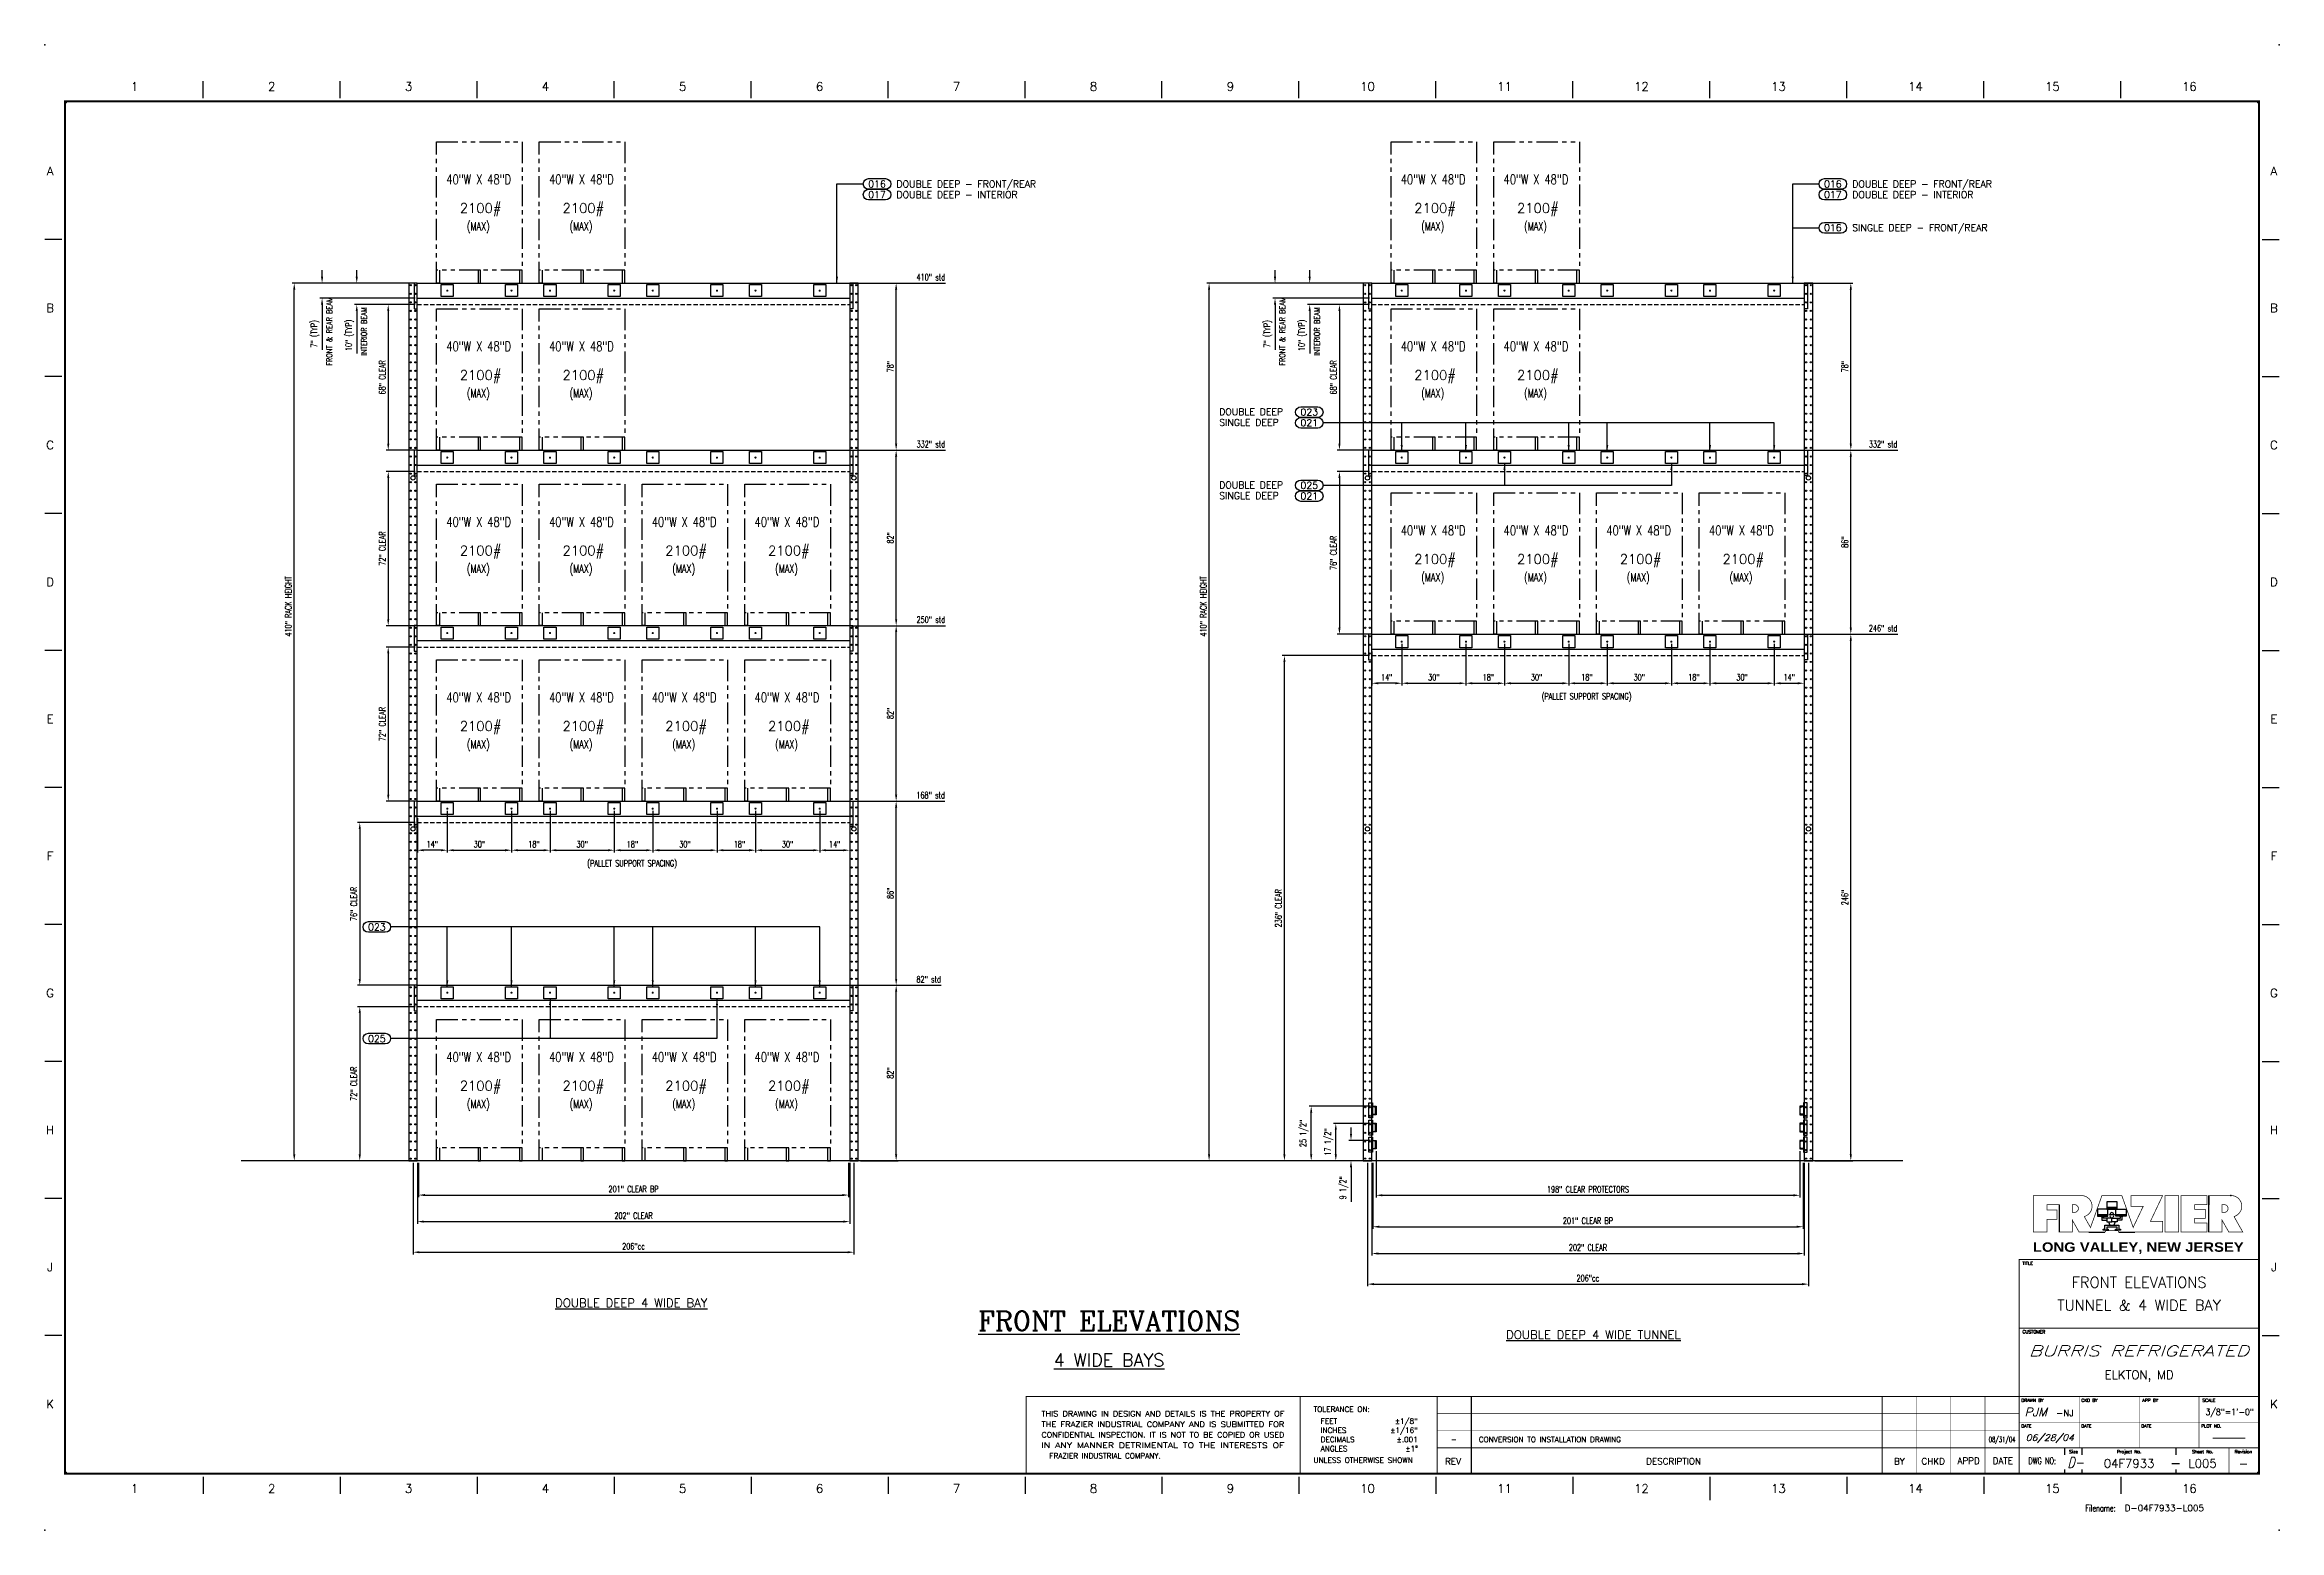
# Model space of a CAD drawing. Extents: x -10 to 1034, y -27 to 667.
import ezdxf
from ezdxf.enums import TextEntityAlignment as Align

# ---------------------------------------------------------------- set-up
doc = ezdxf.new("R2010")
doc.units = 0
doc.header["$LTSCALE"] = 8
doc.header["$MEASUREMENT"] = 0
for name, pattern in [('HIDDEN', [0.375, 0.25, -0.125]), ('HIDDEN2', [0.1875, 0.125, -0.0625]), ('PHANTOM', [2.5, 1.25, -0.25, 0.25, -0.25, 0.25, -0.25])]:
    doc.linetypes.add(name, pattern=pattern)
doc.layers.get('0').update_dxf_attribs({"linetype": 'CONTINUOUS'})
doc.layers.get('DEFPOINTS').update_dxf_attribs({"linetype": 'CONTINUOUS'})
for name, color, linetype in [('BORD', 8, 'CONTINUOUS'), ('FDIM', 2, 'CONTINUOUS'), ('HIDDENL', 94, 'HIDDEN'), ('HIDDENL2', 92, 'HIDDEN2'), ('OBJCYAN', 4, 'CONTINUOUS'), ('OBJGREEN', 3, 'CONTINUOUS'), ('OBJRED', 1, 'CONTINUOUS'), ('OBJTHIN', 11, 'CONTINUOUS'), ('PHANTOML', 205, 'PHANTOM'), ('TEXTL', 2, 'CONTINUOUS')]:
    doc.layers.add(name, color=color, linetype=linetype)
doc.styles.add('2THIRDS', font='romans.shx', dxfattribs={"width": 0.7})
doc.styles.add('BOLD', font='BOLD')
doc.styles.add('BORDER', font='SIMPLEX')
doc.styles.add('COMPLEX', font='complex')
doc.styles.add('ITALIC', font='italic')
doc.styles.add('ITALICT', font='italict', dxfattribs={"height": 24})
doc.styles.add('ROMAND', font='romand.shx')
doc.styles.add('SCRIPTC', font='SCRIPTC')
doc.styles.add('SIMPLEX', font='simplex.shx')
doc.dimstyles.new('2TFR32', dxfattribs={"dimtxt": 0.0938, "dimasz": 0.09375, "dimexe": 0.03125, "dimexo": 0.03125, "dimgap": 0.03125, "dimtad": 1, "dimdec": 5, "dimzin": 1, "dimdsep": 46, "dimlunit": 5, "dimtxsty": '2THIRDS', "dimcen": 0.09375, "dimclrd": 256, "dimclre": 256, "dimclrt": 256, "dimadec": 0, "dimazin": 0, "dimtfac": 0.75, "dimtdec": 4, "dimtofl": 0, "dimtmove": 0, "dimatfit": 0, "dimfxl": 0, "dimfrac": 2, "dimtolj": 1, "dimtzin": 0, "dimarcsym": 0})
doc.dimstyles.new('2tfrac32', dxfattribs={"dimscale": 32, "dimtxt": 0.0938, "dimasz": 0.0938, "dimexe": 0.0625, "dimexo": 0.0625, "dimgap": 0.01, "dimtad": 1, "dimdec": 5, "dimzin": 1, "dimdsep": 46, "dimlunit": 5, "dimtxsty": '2THIRDS', "dimcen": 0.09375, "dimclrd": 256, "dimclre": 256, "dimclrt": 256, "dimadec": 0, "dimazin": 0, "dimtfac": 0.75, "dimtdec": 4, "dimtofl": 0, "dimtmove": 0, "dimatfit": 0, "dimfxl": 0, "dimfrac": 2, "dimtolj": 1, "dimtzin": 0, "dimarcsym": 0})

msp = doc.modelspace()

# ---------------------------------------------------------------- texts
at = {"layer": 'FDIM', "style": 'SIMPLEX'}
for s, p in [('016', (378.855722, 601.944781)), ('017', (378.855722, 596.961181)), ('016', (825.406352, 601.944781)), ('017', (825.406352, 596.961181)), ('016', (825.406352, 581.482066)), ('023', (580.810319, 495.360202)), ('021', (580.810319, 490.376603)), ('025', (580.810319, 461.152396)), ('021', (580.810319, 456.168797)), ('023', (145.172381, 254.865585)), ('025', (145.172381, 202.705388))]:
    msp.add_text(s, height=3.2, dxfattribs=at).set_placement(p, align=Align.MIDDLE)
for s, p in [('DOUBLE DEEP - FRONT/REAR', (387.919839, 601.944781)), ('DOUBLE DEEP - INTERIOR', (387.919839, 596.961181)), ('DOUBLE DEEP - FRONT/REAR', (834.47047, 601.944781)), ('DOUBLE DEEP - INTERIOR', (834.47047, 596.961181)), ('SINGLE DEEP - FRONT/REAR', (834.47047, 581.482066)), ('SINGLE DEEP', (538.710995, 490.533673)), ('DOUBLE DEEP', (538.710995, 495.517272)), ('DOUBLE DEEP', (538.710995, 461.309465)), ('SINGLE DEEP', (538.710995, 456.325866))]:
    msp.add_text(s, height=3.2, dxfattribs=at).set_placement(p, align=Align.MIDDLE_LEFT)
at = {"layer": 'FDIM', "style": '2THIRDS', "width": 0.7}
for s, p in [('FRONT & REAR BEAM', (124.24984, 517.008378)), ('FRONT & REAR BEAM', (569.489141, 517.008378)), ('INTERIOR BEAM', (140.476945, 521.749105)), ('INTERIOR BEAM', (585.716246, 521.749105))]:
    msp.add_text(s, height=2.625, rotation=90, dxfattribs=at).set_placement(p)
for p in [(710.368158, 361.116882), (264.446099, 283.116882)]:
    msp.add_text('(PALLET SUPPORT SPACING)', height=3, dxfattribs=at).set_placement(p, align=Align.CENTER)
at = {"layer": 'FDIM', "style": 'COMPLEX'}
for s, height, p in [('%%uDOUBLE DEEP 4 WIDE BAY', 4, (264.020455, 77.240769)), ('%%uFRONT ELEVATIONS', 9, (487.255426, 66.373198)), ('%%uDOUBLE DEEP 4 WIDE TUNNEL', 4, (713.552396, 62.40929)), ('%%u4 WIDE BAYS', 6, (487.255426, 49.554671))]:
    msp.add_text(s, height=height, dxfattribs=at).set_placement(p, align=Align.CENTER)

# ---------------------------------------------------------------- blocks, each defined once
blk = doc.blocks.new('FLOGO')
at = {"layer": 'BORD'}
for p, q in [((0.378, 0.401), (0.378, 0)), ((2.564, 0.534), (2.564, 0.401)), ((2.564, 0), (2.564, 0.534)), ((0.81, 0), (1.044, 0)), ((1.248, 0), (1.482, 0))]:
    blk.add_line(p, q, dxfattribs=at)
at = {"layer": 'BORD', "const_width": 0.0101}
for points in [[(1.887, 0.534), (1.708, 0.156), (1.887, 0.156), (1.887, 0), (1.248, 0), (1.235, 0.022), (1.057, 0.022), (1.046, 0), (0.668, 0), (0.567, 0.178), (0.567, 0), (0.378, 0), (0.378, 0.401), (0.2, 0.401), (0.2, 0.323), (0.347, 0.323), (0.347, 0.189), (0.2, 0.189), (0.2, 0), (0, 0), (0, 0.534), (0.378, 0.534), (0.645, 0.534), (0.701, 0.534, -0.869818), (0.743, 0.228), (0.834, 0.067), (1.001, 0.534), (1.291, 0.534), (1.457, 0.069), (1.604, 0.378), (1.426, 0.378), (1.426, 0.534), (1.893, 0.534)], [(2.564, 0.534), (2.831, 0.534), (2.564, 0.534), (2.564, 0), (2.753, 0), (2.753, 0.178), (2.854, 0), (3.058, 0), (2.929, 0.228, 0.869818), (2.887, 0.534), (2.831, 0.534)]]:
    blk.add_lwpolyline(points, format="xyb", dxfattribs=at)
for points in [[(0.601, 0.289), (0.567, 0.289), (0.567, 0.401), (0.601, 0.401, -1)], [(2.753, 0.289), (2.753, 0.401), (2.787, 0.401, -1), (2.787, 0.289)]]:
    blk.add_lwpolyline(points, format="xyb", close=True, dxfattribs=at)
at = {"layer": 'BORD'}
for points in [[(0.936, 0.255), (1.089, 0.255), (1.089, 0.337), (0.936, 0.337)], [(1.07, 0.358), (1.224, 0.358), (1.224, 0.44), (1.07, 0.44)], [(1.073, 0.337), (1.221, 0.337), (1.221, 0.358), (1.073, 0.358)], [(1.089, 0.343), (1.137, 0.343), (1.137, 0.352), (1.089, 0.352)], [(1.205, 0.343), (1.157, 0.343), (1.157, 0.352), (1.205, 0.352)], [(1.356, 0.255), (1.203, 0.255), (1.203, 0.337), (1.356, 0.337)], [(0.938, 0.234), (1.086, 0.234), (1.086, 0.255), (0.938, 0.255)], [(0.954, 0.24), (1.002, 0.24), (1.002, 0.25), (0.954, 0.25)], [(1.07, 0.071), (1.07, 0.041), (1.091, 0.041), (1.091, 0.027), (1.021, 0.027), (1.021, 0.041), (1.043, 0.041), (1.043, 0.102), (1.249, 0.102), (1.249, 0.041), (1.271, 0.041), (1.271, 0.027), (1.2, 0.027), (1.2, 0.041), (1.222, 0.041), (1.222, 0.071)], [(1.07, 0.24), (1.022, 0.24), (1.022, 0.25), (1.07, 0.25)], [(1.11, 0.251), (1.11, 0.256), (1.182, 0.256), (1.182, 0.251)], [(1.354, 0.234), (1.206, 0.234), (1.206, 0.255), (1.354, 0.255)], [(1.222, 0.24), (1.27, 0.24), (1.27, 0.25), (1.222, 0.25)], [(1.338, 0.24), (1.29, 0.24), (1.29, 0.25), (1.338, 0.25)]]:
    blk.add_lwpolyline(points, close=True, dxfattribs=at)
at = {"layer": 'BORD', "const_width": 0.0101}
for points in [[(1.921, 0), (1.921, 0.534), (2.121, 0.534), (2.121, 0)], [(2.154, 0), (2.154, 0.534), (2.533, 0.534), (2.533, 0.401), (2.355, 0.401), (2.355, 0.334), (2.51, 0.334), (2.51, 0.2), (2.355, 0.2), (2.355, 0.134), (2.533, 0.134), (2.533, 0)]]:
    blk.add_lwpolyline(points, close=True, dxfattribs=at)
at = {"layer": 'BORD'}
for points in [[(1.07, 0.205), (1.07, 0.15), (1.146, 0.15), (1.146, 0.205), (1.021, 0.205), (1.021, 0.226), (1.034, 0.226), (1.034, 0.234), (0.988, 0.234), (0.988, 0.226), (1.001, 0.226), (1.001, 0.174), (1.07, 0.174)], [(1.096, 0.15), (1.115, 0.102)], [(1.127, 0.205), (1.13, 0.216)], [(1.222, 0.205), (1.222, 0.15), (1.146, 0.15), (1.146, 0.205), (1.271, 0.205), (1.271, 0.226), (1.257, 0.226), (1.257, 0.234), (1.304, 0.234), (1.304, 0.226), (1.291, 0.226), (1.291, 0.174), (1.222, 0.174)], [(1.165, 0.205), (1.162, 0.216)], [(1.196, 0.15), (1.177, 0.102)]]:
    blk.add_lwpolyline(points, dxfattribs=at)
for points in [[(1.174, 0.256, 0.378608), (1.146, 0.285, 0.378608), (1.118, 0.256, 0.378608)], [(1.121, 0.251, 0.351419), (1.123, 0.23), (1.127, 0.225, 0.337041), (1.146, 0.205, 0.337041), (1.165, 0.225), (1.169, 0.23, 0.351419), (1.171, 0.251)]]:
    blk.add_lwpolyline(points, format="xyb", dxfattribs=at)
blk.add_point((2.884, 0.534), dxfattribs=at)
blk.add_point((2.884, 0.534), dxfattribs=at)
blk = doc.blocks.new('sbord_d')
at = {"layer": 'BORD'}
for p, q in [((2, 20.062), (2, 20.312)), ((4, 20.062), (4, 20.312)), ((6, 20.062), (6, 20.312)), ((8, 20.062), (8, 20.312)), ((10, 20.062), (10, 20.312)), ((12, 20.062), (12, 20.312)), ((14, 20.062), (14, 20.312)), ((16, 20.062), (16, 20.312)), ((18, 20.062), (18, 20.312)), ((20, 20.062), (20, 20.312)), ((22, 20.062), (22, 20.312)), ((24, 20.062), (24, 20.312)), ((26, 20.062), (26, 20.312)), ((28, 20.062), (28, 20.312)), ((30, 20.062), (30, 20.312)), ((-0.062, 18), (-0.312, 18)), ((32.063, 18), (32.312, 18)), ((-0.062, 16), (-0.312, 16)), ((32.063, 16), (32.312, 16)), ((-0.062, 14), (-0.312, 14)), ((32.063, 14), (32.312, 14)), ((-0.062, 12), (-0.312, 12)), ((32.063, 12), (32.312, 12)), ((-0.062, 10), (-0.312, 10)), ((32.063, 10), (32.312, 10)), ((-0.062, 8), (-0.312, 8)), ((32.063, 8), (32.312, 8)), ((-0.062, 6), (-0.312, 6)), ((32.063, 6), (32.312, 6)), ((-0.062, 4), (-0.312, 4)), ((32.063, 4), (32.312, 4)), ((-0.062, 2), (-0.312, 2)), ((32.063, 2), (32.312, 2)), ((28.848, 0.821), (28.848, 0.821)), ((29.182, 0.258), (29.182, 0.354)), ((29.432, 0.258), (29.432, 0.354)), ((30.807, 0.258), (30.807, 0.354)), ((29.182, -0.016), (29.182, 0.044)), ((29.432, -0.016), (29.432, 0.044)), ((30.807, -0.016), (30.807, 0.044)), ((2, -0.062), (2, -0.312)), ((4, -0.062), (4, -0.312)), ((6, -0.062), (6, -0.312)), ((8, -0.062), (8, -0.312)), ((10, -0.062), (10, -0.312)), ((12, -0.062), (12, -0.312)), ((14, -0.062), (14, -0.312)), ((16, -0.062), (16, -0.312)), ((18, -0.062), (18, -0.312)), ((20, -0.062), (20, -0.312)), ((22, -0.062), (22, -0.312)), ((24, -0.062), (24, -0.406)), ((26, -0.062), (26, -0.312)), ((28, -0.062), (28, -0.312)), ((30, -0.062), (30, -0.312))]:
    blk.add_line(p, q, dxfattribs=at)
at = {"layer": 'BORD', "const_width": 0.0313}
blk.add_lwpolyline([(-0.016, -0.016), (32.016, -0.016), (32.016, 20.016), (-0.016, 20.016)], close=True, dxfattribs=at)
at = {"layer": 'BORD'}
for points, const_width in [([(28.516, -0.016), (28.516, 0.359), (28.516, 0.734), (28.516, 1.109), (28.516, 2.109), (28.516, 3.109), (32.016, 3.109)], 0.0156), ([(28.516, 2.109), (32.016, 2.109)], 0.0156), ([(18.016, 1.109), (14.016, 1.109), (14.016, -0.016)], 0.0156), ([(20.016, 1.109), (18.016, 1.109), (18.016, -0.016)], 0.0156), ([(28.516, 1.109), (28.016, 1.109), (27.516, 1.109), (27.016, 1.109), (26.516, 1.109), (20.516, 1.109), (20.016, 1.109), (20.016, 0.859)], 0.0156), ([(20.516, 1.109), (20.516, 0.859)], 0.0156), ([(26.516, 1.109), (26.516, 0.859)], 0.0156), ([(27.016, 1.109), (27.016, 0.859)], 0.00781), ([(27.516, 1.109), (27.516, 0.859)], 0.00781), ([(28.016, 1.109), (28.016, 0.859)], 0.00781), ([(28.516, 1.109), (32.016, 1.109)], 0.0156), ([(29.391, 1.109), (29.391, 0.734), (29.391, 0.359)], 0.00781), ([(30.266, 1.109), (30.266, 0.734), (30.266, 0.359)], 0.00781), ([(31.141, 1.109), (31.141, 0.734), (31.141, 0.359)], 0.00781), ([(20.016, 0.859), (20.016, 0.609)], 0.0156), ([(20.016, 0.859), (28.516, 0.859)], 0.00781), ([(20.516, 0.859), (20.516, 0.609)], 0.0156), ([(26.516, 0.859), (26.516, 0.609)], 0.0156), ([(27.016, 0.859), (27.016, 0.609)], 0.00781), ([(27.516, 0.859), (27.516, 0.609)], 0.00781), ([(28.016, 0.859), (28.016, 0.609)], 0.00781), ([(28.516, 0.734), (32.016, 0.734)], 0.00781), ([(20.016, 0.609), (20.016, 0.359)], 0.0156), ([(20.016, 0.359), (28.516, 0.359)], 0.0156), ([(20.016, 0.359), (20.016, 0)], 0.0156), ([(20.016, 0.609), (28.516, 0.609)], 0.00781), ([(20.516, 0.609), (20.516, 0.359)], 0.0156), ([(20.516, 0.359), (20.516, 0)], 0.0156), ([(26.516, 0.609), (26.516, 0.359)], 0.0156), ([(26.516, 0.359), (26.516, 0)], 0.0156), ([(27.016, 0.609), (27.016, 0.359)], 0.00781), ([(27.016, 0.359), (27.016, 0)], 0.00781), ([(27.516, 0.609), (27.516, 0.359)], 0.00781), ([(27.516, 0.359), (27.516, 0)], 0.00781), ([(28.016, 0.609), (28.016, 0.359)], 0.00781), ([(28.016, 0.359), (28.016, 0)], 0.00781), ([(28.516, 0.359), (32.016, 0.359)], 0.0156), ([(31.578, 0.359), (31.578, -0.016)], 0.00781)]:
    blk.add_lwpolyline(points, dxfattribs=dict(at, const_width=const_width))
at = {"layer": 'TEXTL'}
for p in [(-0.312, 20.844), (32.312, 20.844), (0, 20), (32, 20), (0, 0), (32, 0), (-0.312, -0.844), (32.312, -0.844)]:
    blk.add_point(p, dxfattribs=at)
at = {"layer": 'BORD'}
blk.add_blockref('FLOGO', (28.722, 3.509), dxfattribs=at)
at = {"layer": 'BORD', "style": 'ROMAND'}
for s, p in [('1', (1, 20.234)), ('2', (3, 20.234)), ('3', (5, 20.234)), ('4', (7, 20.234)), ('5', (9, 20.234)), ('6', (11, 20.234)), ('7', (13, 20.234)), ('8', (15, 20.234)), ('9', (17, 20.234)), ('10', (19, 20.234)), ('11', (21, 20.234)), ('12', (23, 20.234)), ('13', (25, 20.234)), ('14', (27, 20.234)), ('15', (29, 20.234)), ('16', (31, 20.234)), ('A', (-0.234, 19)), ('A', (32.234, 19)), ('B', (-0.234, 17)), ('B', (32.234, 17)), ('C', (-0.234, 15)), ('C', (32.234, 15)), ('D', (-0.234, 13)), ('D', (32.234, 13)), ('E', (-0.234, 11)), ('E', (32.234, 11)), ('F', (-0.234, 9)), ('F', (32.234, 9)), ('G', (-0.234, 7)), ('G', (32.234, 7)), ('H', (-0.234, 5)), ('H', (32.234, 5)), ('J', (-0.234, 3)), ('J', (32.234, 3)), ('K', (-0.234, 1)), ('K', (32.234, 1)), ('1', (1, -0.234)), ('2', (3, -0.234)), ('3', (5, -0.234)), ('4', (7, -0.234)), ('5', (9, -0.234)), ('6', (11, -0.234)), ('7', (13, -0.234)), ('8', (15, -0.234)), ('9', (17, -0.234)), ('10', (19, -0.234)), ('11', (21, -0.234)), ('12', (23, -0.234)), ('13', (25, -0.234)), ('14', (27, -0.234)), ('15', (29, -0.234)), ('16', (31, -0.234))]:
    blk.add_text(s, height=0.125, dxfattribs=at).set_placement(p, align=Align.MIDDLE)
at = {"layer": 'BORD'}
for s, height, style, width, p, p2 in [('LONG VALLEY, NEW JERSEY', 0.138, 'BOLD', 0.943702, (28.715, 3.222), (31.792, 3.222)), ('THIS DRAWING IN DESIGN AND DETAILS IS THE PROPERTY OF', 0.07812, 'SIMPLEX', 0.958828, (14.24, 0.819), (17.786, 0.819)), ('THE FRAZIER INDUSTRIAL COMPANY AND IS SUBMITTED FOR', 0.07812, 'SIMPLEX', 0.982552, (14.24, 0.665), (17.786, 0.665)), ('CONFIDENTIAL INSPECTION. IT IS NOT TO BE COPIED OR USED', 0.07812, 'SIMPLEX', 0.947391, (14.24, 0.512), (17.786, 0.512)), ('IN ANY MANNER DETRIMENTAL TO THE INTERESTS OF', 0.07812, 'SIMPLEX', 1.101821, (14.24, 0.358), (17.786, 0.358))]:
    blk.add_text(s, height=height, dxfattribs=dict(at, style=style, width=width)).set_placement(p, p2, align=Align.FIT)
for s, height, style, p in [('TITLE', 0.0469, 'BORDER', (28.563, 3.031)), ('CUSTOMER', 0.0469, 'BORDER', (28.563, 2.031)), ('DRAWN BY', 0.0469, 'BORDER', (28.547, 1.031)), ('CKD BY', 0.0469, 'BORDER', (29.422, 1.031)), ('APP BY', 0.0469, 'BORDER', (30.313, 1.031)), ('SCALE', 0.0469, 'BORDER', (31.188, 1.031)), ('TOLERANCE ON:', 0.07812, 'SIMPLEX', (18.213, 0.884)), ('FEET', 0.0781, 'SIMPLEX', (18.317, 0.711)), ('INCHES', 0.0781, 'SIMPLEX', (18.317, 0.577)), ('DATE', 0.0469, 'BORDER', (28.547, 0.656)), ('-NJ', 0.0938, 'SIMPLEX', (29.054, 0.821)), ('DATE', 0.0469, 'BORDER', (29.422, 0.656)), ('DATE', 0.0469, 'BORDER', (30.297, 0.656)), ('PLOT NO.', 0.0469, 'BORDER', (31.172, 0.656)), ('ANGLES', 0.0781, 'SIMPLEX', (18.317, 0.309)), ('DECIMALS', 0.0781, 'SIMPLEX', (18.317, 0.443)), ('UNLESS OTHERWISE SHOWN', 0.07812, 'SIMPLEX', (18.212, 0.14))]:
    blk.add_text(s, height=height, dxfattribs=dict(at, style=style)).set_placement(p)
at = {"layer": 'BORD', "style": 'SIMPLEX'}
for s, p in [('%%p1/16"', (19.735, 0.577)), ('%%p1/8"', (19.735, 0.711)), ('%%p.001', (19.735, 0.443)), ('%%p1%%d', (19.735, 0.309))]:
    blk.add_text(s, height=0.0781, dxfattribs=at).set_placement(p, align=Align.RIGHT)
at = {"layer": 'BORD'}
for s, height, style, p in [('Size', 0.0469, 'BORDER', (29.307, 0.281)), ('Project No.', 0.04688, 'BORDER', (30.12, 0.281)), ('Sheet No.', 0.0469, 'BORDER', (31.193, 0.281)), ('Revision', 0.0469, 'BORDER', (31.789, 0.281)), ('FRAZIER INDUSTRIAL COMPANY.', 0.07812, 'SIMPLEX', (15.169, 0.204)), ('REV', 0.0938, 'BORDER', (20.25, 0.117)), ('DESCRIPTION', 0.09375, 'BORDER', (23.469, 0.117)), ('BY', 0.0938, 'BORDER', (26.766, 0.117)), ('CHKD', 0.0938, 'BORDER', (27.259, 0.117)), ('APPD', 0.0938, 'SIMPLEX', (27.776, 0.124)), ('DATE', 0.0938, 'SIMPLEX', (28.276, 0.124))]:
    blk.add_text(s, height=height, dxfattribs=dict(at, style=style)).set_placement(p, align=Align.CENTER)
at = {"layer": 'BORD', "style": '2THIRDS', "width": 0.7}
for s, p in [('DWG NO:', (28.851, 0.124)), ('Filename:', (29.703, -0.567))]:
    blk.add_text(s, height=0.0938, dxfattribs=at).set_placement(p, align=Align.CENTER)
at = {"layer": 'BORD', "style": 'ROMAND', "oblique": 15, "width": 0.75}
for s, height, p in [('D-', 0.1562, (29.218, 0.067)), ('-', 0.188, (30.7, 0.051))]:
    blk.add_text(s, height=height, dxfattribs=at).set_placement(p)
at = {"layer": 'TEXTL', "flags": 8}
for tag, height, style, p in [('TITLE1', 0.156, 'COMPLEX', (30.266, 2.776)), ('TITLE2', 0.156, 'COMPLEX', (30.266, 2.443)), ('CHK', 0.0938, 'SIMPLEX', (29.828, 0.883)), ('APP', 0.0938, 'SIMPLEX', (30.703, 0.883)), ('JOB#', 0.125, 'ROMAND', (30.12, 0.133)), ('SHT', 0.125, 'ROMAND', (31.193, 0.133)), ('REV', 0.125, 'ROMAND', (31.789, 0.133))]:
    blk.add_attdef(tag, text='', height=height, dxfattribs=dict(at, style=style)).set_placement(p, align=Align.MIDDLE)
for tag, height, style, width, p, p2 in [('CUSTOMER', 0.156, 'ITALICT', 2.333901, (28.655, 1.697), (31.867, 1.697)), ('CAPP', 0.0781, 'SIMPLEX', 1.292308, (27.588, 0.944), (27.963, 0.944)), ('CDT', 0.0781, 'SIMPLEX', 1.866, (28.071, 0.943), (28.46, 0.943)), ('BAPP', 0.0781, 'SIMPLEX', 1.292308, (27.588, 0.683), (27.963, 0.683)), ('BDT', 0.0781, 'SIMPLEX', 1.866, (28.071, 0.683), (28.46, 0.683)), ('SCALE', 0.0938, 'SIMPLEX', 1.702732, (31.234, 0.837), (31.941, 0.837)), ('AAPP', 0.0781, 'SIMPLEX', 1.275949, (27.588, 0.443), (27.963, 0.443)), ('ADT', 0.0781, 'SIMPLEX', 1.833263, (28.071, 0.443), (28.46, 0.443)), ('DATE', 0.0938, 'ITALIC', 1.795034, (28.609, 0.462), (29.315, 0.462)), ('CHKDT', 0.0938, 'SIMPLEX', 1.555556, (29.484, 0.462), (30.172, 0.462)), ('APPDT', 0.0938, 'SIMPLEX', 1.555556, (30.359, 0.462), (31.047, 0.462)), ('PLOT#', 0.0938, 'SIMPLEX', 8.555556, (31.234, 0.462), (31.922, 0.462))]:
    blk.add_attdef(tag, text='', height=height, dxfattribs=dict(at, style=style, width=width)).set_placement(p, p2, align=Align.FIT)
for tag, height, style, p in [('LOCATION', 0.125, 'COMPLEX', (30.266, 1.364)), ('REVC', 0.0781, 'SIMPLEX', (20.259, 0.945)), ('CBY', 0.0781, 'ROMAND', (26.755, 0.943)), ('CCHK', 0.0781, 'SIMPLEX', (27.255, 0.943)), ('REVB', 0.0781, 'SIMPLEX', (20.259, 0.695)), ('BBY', 0.0781, 'ROMAND', (26.755, 0.683)), ('BCHK', 0.0781, 'SIMPLEX', (27.255, 0.683)), ('REVA', 0.0781, 'SIMPLEX', (20.259, 0.445)), ('ABY', 0.0781, 'ROMAND', (26.755, 0.443)), ('ACHK', 0.0781, 'SIMPLEX', (27.255, 0.443))]:
    blk.add_attdef(tag, text='', height=height, dxfattribs=dict(at, style=style)).set_placement(p, align=Align.CENTER)
for tag, p, height, style in [('REVCDESC', (20.625, 0.943), 0.0781, 'SIMPLEX'), ('REVBDESC', (20.625, 0.683), 0.0781, 'SIMPLEX'), ('DRBY', (28.593, 0.821), 0.125, 'SCRIPTC'), ('REVADESC', (20.625, 0.443), 0.0781, 'SIMPLEX'), ('DWG#', (30.055, -0.566), 0.0938, 'ROMAND')]:
    blk.add_attdef(tag, p, '', height=height, dxfattribs=dict(at, style=style))
blk = doc.blocks.new('*D4')
at = {"layer": 'DEFPOINTS', "color": 0}
for p in [(610, 555.6), (581, 545.6), (610, 545.6)]:
    blk.add_point(p, dxfattribs=at)
at = {"layer": 'FDIM', "lineweight": -2}
for p, q in [((609, 555.6), (580, 555.6)), ((581, 558.6), (581, 561.6)), ((609, 545.6), (580, 545.6)), ((581, 542.6), (581, 522.8))]:
    blk.add_line(p, q, dxfattribs=at)
at = {"layer": 'FDIM'}
for points in [[(580.5, 558.6), (581.5, 558.6), (581, 555.6)], [(580.5, 542.6), (581.5, 542.6), (581, 545.6)]]:
    blk.add_solid(points, dxfattribs=at)
at = {"layer": 'FDIM', "insert": (577.7, 531.2), "char_height": 3.002, "attachment_point": 5, "rotation": 90, "style": '2THIRDS'}
blk.add_mtext('\\A1;10" (TYP) ', dxfattribs=at)
blk = doc.blocks.new('*D5')
at = {"layer": 'DEFPOINTS', "color": 0}
for p in [(569.2, 381.6), (610, 381.6), (606, 145.6)]:
    blk.add_point(p, dxfattribs=at)
at = {"layer": 'FDIM', "lineweight": -2}
for p, q in [((609, 381.6), (568.2, 381.6)), ((569.2, 148.6), (569.2, 378.6)), ((605, 145.6), (568.2, 145.6))]:
    blk.add_line(p, q, dxfattribs=at)
at = {"layer": 'FDIM'}
for points in [[(568.7, 378.6), (569.7, 378.6), (569.2, 381.6)], [(568.7, 148.6), (569.7, 148.6), (569.2, 145.6)]]:
    blk.add_solid(points, dxfattribs=at)
at = {"layer": 'FDIM', "insert": (566.4, 263.6), "char_height": 3.002, "attachment_point": 5, "rotation": 90, "style": '2THIRDS'}
blk.add_mtext('\\A1;236" CLEAR ', dxfattribs=at)
blk = doc.blocks.new('PALLET-66')
at = {"layer": 'PHANTOML'}
blk.add_lwpolyline([(-18.7, 6), (-18.7, 0), (-20, 0), (-20, 66), (20, 66), (20, 6), (18.7, 6), (18.7, 0), (20, 0), (20, 6), (-0.6, 6), (-0.6, 0), (0.6, 0), (0.6, 6), (-20, 6)], dxfattribs=at)
at = {"layer": 'FDIM'}
for s, height, style, width, p in [('40"W X 48"D', 4.502, 'SIMPLEX', 0.75, (-0.3, 46.2)), ('(MAX)', 3.94, '2THIRDS', 0.7, (-0.5, 24.6))]:
    blk.add_text(s, height=height, dxfattribs=dict(at, style=style, width=width)).set_placement(p, align=Align.CENTER)
at = {"layer": 'FDIM', "style": 'SIMPLEX'}
blk.add_text('2100#', height=4.5, dxfattribs=at).set_placement((0.6, 32.8), align=Align.CENTER)
blk = doc.blocks.new('*D6')
at = {"layer": 'DEFPOINTS', "color": 0}
for p in [(702, 388.1), (720, 388.1), (720, 368.7)]:
    blk.add_point(p, dxfattribs=at)
at = {"layer": 'FDIM', "lineweight": -2}
for p, q in [((702, 387.1), (702, 367.7)), ((720, 387.1), (720, 367.7)), ((705, 368.7), (717, 368.7))]:
    blk.add_line(p, q, dxfattribs=at)
at = {"layer": 'FDIM'}
for points in [[(705, 369.2), (705, 368.2), (702, 368.7)], [(717, 369.2), (717, 368.2), (720, 368.7)]]:
    blk.add_solid(points, dxfattribs=at)
at = {"layer": 'FDIM', "insert": (710.5, 371.5), "char_height": 3, "attachment_point": 5, "style": '2THIRDS'}
blk.add_mtext('\\A1;18"', dxfattribs=at)
blk = doc.blocks.new('*D7')
at = {"layer": 'DEFPOINTS', "color": 0}
for p in [(672, 388.1), (702, 388.1), (702, 368.7)]:
    blk.add_point(p, dxfattribs=at)
at = {"layer": 'FDIM', "lineweight": -2}
for p, q in [((672, 387.1), (672, 367.7)), ((702, 387.1), (702, 367.7)), ((675, 368.7), (699, 368.7))]:
    blk.add_line(p, q, dxfattribs=at)
at = {"layer": 'FDIM'}
for points in [[(675, 369.2), (675, 368.2), (672, 368.7)], [(699, 369.2), (699, 368.2), (702, 368.7)]]:
    blk.add_solid(points, dxfattribs=at)
at = {"layer": 'FDIM', "insert": (687, 371.5), "char_height": 3, "attachment_point": 5, "style": '2THIRDS'}
blk.add_mtext('\\A1;30"', dxfattribs=at)
blk = doc.blocks.new('*D8')
at = {"layer": 'DEFPOINTS', "color": 0}
for p in [(654, 388.1), (672, 388.1), (672, 368.7)]:
    blk.add_point(p, dxfattribs=at)
at = {"layer": 'FDIM', "lineweight": -2}
for p, q in [((654, 387.1), (654, 367.7)), ((672, 387.1), (672, 367.7)), ((657, 368.7), (669, 368.7))]:
    blk.add_line(p, q, dxfattribs=at)
at = {"layer": 'FDIM'}
for points in [[(657, 369.2), (657, 368.2), (654, 368.7)], [(669, 369.2), (669, 368.2), (672, 368.7)]]:
    blk.add_solid(points, dxfattribs=at)
at = {"layer": 'FDIM', "insert": (664.5, 371.5), "char_height": 3, "attachment_point": 5, "style": '2THIRDS'}
blk.add_mtext('\\A1;18"', dxfattribs=at)
blk = doc.blocks.new('*D9')
at = {"layer": 'DEFPOINTS', "color": 0}
for p in [(624, 388.1), (654, 388.1), (654, 368.7)]:
    blk.add_point(p, dxfattribs=at)
at = {"layer": 'FDIM', "lineweight": -2}
for p, q in [((624, 387.1), (624, 367.7)), ((654, 387.1), (654, 367.7)), ((627, 368.7), (651, 368.7))]:
    blk.add_line(p, q, dxfattribs=at)
at = {"layer": 'FDIM'}
for points in [[(627, 369.2), (627, 368.2), (624, 368.7)], [(651, 369.2), (651, 368.2), (654, 368.7)]]:
    blk.add_solid(points, dxfattribs=at)
at = {"layer": 'FDIM', "insert": (639, 371.5), "char_height": 3, "attachment_point": 5, "style": '2THIRDS'}
blk.add_mtext('\\A1;30"', dxfattribs=at)
blk = doc.blocks.new('*D10')
at = {"layer": 'DEFPOINTS', "color": 0}
for p in [(720, 388.1), (750, 388.1), (750, 368.7)]:
    blk.add_point(p, dxfattribs=at)
at = {"layer": 'FDIM', "lineweight": -2}
for p, q in [((720, 387.1), (720, 367.7)), ((750, 387.1), (750, 367.7)), ((723, 368.7), (747, 368.7))]:
    blk.add_line(p, q, dxfattribs=at)
at = {"layer": 'FDIM'}
for points in [[(723, 369.2), (723, 368.2), (720, 368.7)], [(747, 369.2), (747, 368.2), (750, 368.7)]]:
    blk.add_solid(points, dxfattribs=at)
at = {"layer": 'FDIM', "insert": (735, 371.5), "char_height": 3, "attachment_point": 5, "style": '2THIRDS'}
blk.add_mtext('\\A1;30"', dxfattribs=at)
blk = doc.blocks.new('*D11')
at = {"layer": 'DEFPOINTS', "color": 0}
for p in [(750, 388.1), (768, 388.1), (768, 368.7)]:
    blk.add_point(p, dxfattribs=at)
at = {"layer": 'FDIM', "lineweight": -2}
for p, q in [((750, 387.1), (750, 367.7)), ((768, 387.1), (768, 367.7)), ((753, 368.7), (765, 368.7))]:
    blk.add_line(p, q, dxfattribs=at)
at = {"layer": 'FDIM'}
for points in [[(753, 369.2), (753, 368.2), (750, 368.7)], [(765, 369.2), (765, 368.2), (768, 368.7)]]:
    blk.add_solid(points, dxfattribs=at)
at = {"layer": 'FDIM', "insert": (760.5, 371.5), "char_height": 3, "attachment_point": 5, "style": '2THIRDS'}
blk.add_mtext('\\A1;18"', dxfattribs=at)
blk = doc.blocks.new('*D12')
at = {"layer": 'DEFPOINTS', "color": 0}
for p in [(768, 388.1), (798, 388.1), (798, 368.7)]:
    blk.add_point(p, dxfattribs=at)
at = {"layer": 'FDIM', "lineweight": -2}
for p, q in [((768, 387.1), (768, 367.7)), ((798, 387.1), (798, 367.7)), ((771, 368.7), (795, 368.7))]:
    blk.add_line(p, q, dxfattribs=at)
at = {"layer": 'FDIM'}
for points in [[(771, 369.2), (771, 368.2), (768, 368.7)], [(795, 369.2), (795, 368.2), (798, 368.7)]]:
    blk.add_solid(points, dxfattribs=at)
at = {"layer": 'FDIM', "insert": (783, 371.5), "char_height": 3, "attachment_point": 5, "style": '2THIRDS'}
blk.add_mtext('\\A1;30"', dxfattribs=at)
blk = doc.blocks.new('*D13')
at = {"layer": 'DEFPOINTS', "color": 0}
for p in [(798, 388.1), (812, 384.6), (812, 368.7)]:
    blk.add_point(p, dxfattribs=at)
at = {"layer": 'FDIM', "lineweight": -2}
for p, q in [((798, 387.1), (798, 367.7)), ((812, 383.6), (812, 367.7)), ((801, 368.7), (809, 368.7))]:
    blk.add_line(p, q, dxfattribs=at)
at = {"layer": 'FDIM'}
for points in [[(801, 369.2), (801, 368.2), (798, 368.7)], [(809, 369.2), (809, 368.2), (812, 368.7)]]:
    blk.add_solid(points, dxfattribs=at)
at = {"layer": 'FDIM', "insert": (805, 371.5), "char_height": 3, "attachment_point": 5, "style": '2THIRDS'}
blk.add_mtext('\\A1;14"', dxfattribs=at)
blk = doc.blocks.new('*D14')
at = {"layer": 'DEFPOINTS', "color": 0}
for p in [(624, 388.1), (610, 384.6), (610, 368.7)]:
    blk.add_point(p, dxfattribs=at)
at = {"layer": 'FDIM', "lineweight": -2}
for p, q in [((624, 387.1), (624, 367.7)), ((610, 383.6), (610, 367.7)), ((621, 368.7), (613, 368.7))]:
    blk.add_line(p, q, dxfattribs=at)
at = {"layer": 'FDIM'}
for points in [[(613, 369.2), (613, 368.2), (610, 368.7)], [(621, 369.2), (621, 368.2), (624, 368.7)]]:
    blk.add_solid(points, dxfattribs=at)
at = {"layer": 'FDIM', "insert": (617, 371.5), "char_height": 3, "attachment_point": 5, "style": '2THIRDS'}
blk.add_mtext('\\A1;14"', dxfattribs=at)
blk = doc.blocks.new('*D15')
at = {"layer": 'DEFPOINTS', "color": 0}
for p in [(534, 555.6), (606, 555.6), (606, 145.6)]:
    blk.add_point(p, dxfattribs=at)
at = {"layer": 'FDIM', "lineweight": -2}
for p, q in [((605, 555.6), (533, 555.6)), ((534, 148.6), (534, 552.6)), ((605, 145.6), (533, 145.6))]:
    blk.add_line(p, q, dxfattribs=at)
at = {"layer": 'FDIM'}
for points in [[(533.5, 552.6), (534.5, 552.6), (534, 555.6)], [(533.5, 148.6), (534.5, 148.6), (534, 145.6)]]:
    blk.add_solid(points, dxfattribs=at)
at = {"layer": 'FDIM', "insert": (531.3, 404.6), "char_height": 3.002, "attachment_point": 5, "rotation": 90, "style": '2THIRDS'}
blk.add_mtext('\\A1;410" RACK HEIGHT ', dxfattribs=at)
blk = doc.blocks.new('*D16')
at = {"layer": 'DEFPOINTS', "color": 0}
for p in [(610, 467.6), (594.9, 391.6), (610, 391.6)]:
    blk.add_point(p, dxfattribs=at)
at = {"layer": 'FDIM', "lineweight": -2}
for p, q in [((609, 467.6), (593.9, 467.6)), ((594.9, 464.6), (594.9, 394.6)), ((609, 391.6), (593.9, 391.6))]:
    blk.add_line(p, q, dxfattribs=at)
at = {"layer": 'FDIM'}
for points in [[(594.4, 464.6), (595.4, 464.6), (594.9, 467.6)], [(594.4, 394.6), (595.4, 394.6), (594.9, 391.6)]]:
    blk.add_solid(points, dxfattribs=at)
at = {"layer": 'FDIM', "insert": (592.1, 429.6), "char_height": 3.002, "attachment_point": 5, "rotation": 90, "style": '2THIRDS'}
blk.add_mtext('\\A1;76" CLEAR', dxfattribs=at)
blk = doc.blocks.new('*D17')
at = {"layer": 'DEFPOINTS', "color": 0}
for p in [(610, 555.6), (564.8, 548.6), (610, 548.6)]:
    blk.add_point(p, dxfattribs=at)
at = {"layer": 'FDIM', "lineweight": -2}
for p, q in [((609, 555.6), (563.8, 555.6)), ((564.8, 558.6), (564.8, 561.6)), ((609, 548.6), (563.8, 548.6)), ((564.8, 545.6), (564.8, 524.4))]:
    blk.add_line(p, q, dxfattribs=at)
at = {"layer": 'FDIM'}
for points in [[(564.3, 558.6), (565.3, 558.6), (564.8, 555.6)], [(564.3, 545.6), (565.3, 545.6), (564.8, 548.6)]]:
    blk.add_solid(points, dxfattribs=at)
at = {"layer": 'FDIM', "insert": (561.5, 531.9), "char_height": 3.002, "attachment_point": 5, "rotation": 90, "style": '2THIRDS'}
blk.add_mtext('\\A1;7" (TYP) ', dxfattribs=at)
blk = doc.blocks.new('*D18')
at = {"layer": 'DEFPOINTS', "color": 0}
for p in [(812, 391.6), (833.8, 391.6), (816, 145.6)]:
    blk.add_point(p, dxfattribs=at)
at = {"layer": 'FDIM', "lineweight": -2}
for p, q in [((813, 391.6), (834.8, 391.6)), ((833.8, 148.6), (833.8, 388.6)), ((817, 145.6), (834.8, 145.6))]:
    blk.add_line(p, q, dxfattribs=at)
at = {"layer": 'FDIM'}
for points in [[(833.3, 388.6), (834.3, 388.6), (833.8, 391.6)], [(833.3, 148.6), (834.3, 148.6), (833.8, 145.6)]]:
    blk.add_solid(points, dxfattribs=at)
at = {"layer": 'FDIM', "insert": (831, 268.6), "char_height": 3, "attachment_point": 5, "rotation": 90, "style": '2THIRDS'}
blk.add_mtext('\\A1;246"', dxfattribs=at)
blk = doc.blocks.new('*D19')
at = {"layer": 'DEFPOINTS', "color": 0}
for p in [(812, 477.6), (833.8, 477.6), (812, 391.6)]:
    blk.add_point(p, dxfattribs=at)
at = {"layer": 'FDIM', "lineweight": -2}
for p, q in [((813, 477.6), (834.8, 477.6)), ((833.8, 394.6), (833.8, 474.6)), ((813, 391.6), (834.8, 391.6))]:
    blk.add_line(p, q, dxfattribs=at)
at = {"layer": 'FDIM'}
for points in [[(833.3, 474.6), (834.3, 474.6), (833.8, 477.6)], [(833.3, 394.6), (834.3, 394.6), (833.8, 391.6)]]:
    blk.add_solid(points, dxfattribs=at)
at = {"layer": 'FDIM', "insert": (831, 434.6), "char_height": 3, "attachment_point": 5, "rotation": 90, "style": '2THIRDS'}
blk.add_mtext('\\A1;86"', dxfattribs=at)
blk = doc.blocks.new('*D20')
at = {"layer": 'DEFPOINTS', "color": 0}
for p in [(812, 391.6), (841.1, 391.6), (815, 145.6)]:
    blk.add_point(p, dxfattribs=at)
at = {"layer": 'FDIM', "lineweight": -2}
blk.add_line((813, 391.6), (855.7, 391.6), dxfattribs=at)
at = {"layer": 'FDIM', "insert": (848.9, 394.4), "char_height": 3.002, "attachment_point": 5, "style": '2THIRDS'}
blk.add_mtext('\\A1;246" std', dxfattribs=at)
blk = doc.blocks.new('*D21')
at = {"layer": 'DEFPOINTS', "color": 0}
for p in [(812, 555.6), (833.8, 555.6), (812, 477.6)]:
    blk.add_point(p, dxfattribs=at)
at = {"layer": 'FDIM', "lineweight": -2}
for p, q in [((813, 555.6), (834.8, 555.6)), ((833.8, 480.6), (833.8, 552.6)), ((813, 477.6), (834.8, 477.6))]:
    blk.add_line(p, q, dxfattribs=at)
at = {"layer": 'FDIM'}
for points in [[(833.3, 552.6), (834.3, 552.6), (833.8, 555.6)], [(833.3, 480.6), (834.3, 480.6), (833.8, 477.6)]]:
    blk.add_solid(points, dxfattribs=at)
at = {"layer": 'FDIM', "insert": (831, 516.6), "char_height": 3, "attachment_point": 5, "rotation": 90, "style": '2THIRDS'}
blk.add_mtext('\\A1;78"', dxfattribs=at)
blk = doc.blocks.new('*D22')
at = {"layer": 'DEFPOINTS', "color": 0}
for p in [(610.5, 145.6), (811.5, 145.6), (811.5, 114.8)]:
    blk.add_point(p, dxfattribs=at)
at = {"layer": 'FDIM', "lineweight": -2}
for p, q in [((610.5, 144.6), (610.5, 113.8)), ((811.5, 144.6), (811.5, 113.8)), ((613.5, 114.8), (808.5, 114.8))]:
    blk.add_line(p, q, dxfattribs=at)
at = {"layer": 'FDIM'}
for points in [[(613.5, 115.3), (613.5, 114.3), (610.5, 114.8)], [(808.5, 115.3), (808.5, 114.3), (811.5, 114.8)]]:
    blk.add_solid(points, dxfattribs=at)
at = {"layer": 'FDIM', "insert": (711, 117.6), "char_height": 3.002, "attachment_point": 5, "style": '2THIRDS'}
blk.add_mtext('\\A1;201" CLEAR BP', dxfattribs=at)
blk = doc.blocks.new('*D23')
at = {"layer": 'DEFPOINTS', "color": 0}
for p in [(610, 145.6), (812, 145.6), (812, 102.3)]:
    blk.add_point(p, dxfattribs=at)
at = {"layer": 'FDIM', "lineweight": -2}
for p, q in [((610, 144.6), (610, 101.3)), ((812, 144.6), (812, 101.3)), ((613, 102.3), (809, 102.3))]:
    blk.add_line(p, q, dxfattribs=at)
at = {"layer": 'FDIM'}
for points in [[(613, 102.8), (613, 101.8), (610, 102.3)], [(809, 102.8), (809, 101.8), (812, 102.3)]]:
    blk.add_solid(points, dxfattribs=at)
at = {"layer": 'FDIM', "insert": (711, 105.1), "char_height": 3.002, "attachment_point": 5, "style": '2THIRDS'}
blk.add_mtext('\\A1;202" CLEAR', dxfattribs=at)
blk = doc.blocks.new('*D24')
at = {"layer": 'DEFPOINTS', "color": 0}
for p in [(608, 145.6), (814, 145.6), (814, 88)]:
    blk.add_point(p, dxfattribs=at)
at = {"layer": 'FDIM', "lineweight": -2}
for p, q in [((608, 144.6), (608, 87)), ((814, 144.6), (814, 87)), ((611, 88), (811, 88))]:
    blk.add_line(p, q, dxfattribs=at)
at = {"layer": 'FDIM'}
for points in [[(611, 88.5), (611, 87.5), (608, 88)], [(811, 88.5), (811, 87.5), (814, 88)]]:
    blk.add_solid(points, dxfattribs=at)
at = {"layer": 'FDIM', "insert": (711, 90.8), "char_height": 3, "attachment_point": 5, "style": '2THIRDS'}
blk.add_mtext('\\A1;206"cc', dxfattribs=at)
blk = doc.blocks.new('*D34')
at = {"layer": 'DEFPOINTS', "color": 0}
for p in [(162.1, 145.6), (368.1, 145.6), (368.1, 102.9)]:
    blk.add_point(p, dxfattribs=at)
at = {"layer": 'FDIM', "lineweight": -2}
for p, q in [((162.1, 144.6), (162.1, 101.9)), ((368.1, 144.6), (368.1, 101.9)), ((165.1, 102.9), (365.1, 102.9))]:
    blk.add_line(p, q, dxfattribs=at)
at = {"layer": 'FDIM'}
for points in [[(165.1, 103.4), (165.1, 102.4), (162.1, 102.9)], [(365.1, 103.4), (365.1, 102.4), (368.1, 102.9)]]:
    blk.add_solid(points, dxfattribs=at)
at = {"layer": 'FDIM', "insert": (265.1, 105.7), "char_height": 3, "attachment_point": 5, "style": '2THIRDS'}
blk.add_mtext('\\A1;206"cc', dxfattribs=at)
blk = doc.blocks.new('*D33')
at = {"layer": 'DEFPOINTS', "color": 0}
for p in [(164.1, 145.6), (366.1, 145.6), (366.1, 117.2)]:
    blk.add_point(p, dxfattribs=at)
at = {"layer": 'FDIM', "lineweight": -2}
for p, q in [((164.1, 144.6), (164.1, 116.2)), ((366.1, 144.6), (366.1, 116.2)), ((167.1, 117.2), (363.1, 117.2))]:
    blk.add_line(p, q, dxfattribs=at)
at = {"layer": 'FDIM'}
for points in [[(167.1, 117.7), (167.1, 116.7), (164.1, 117.2)], [(363.1, 117.7), (363.1, 116.7), (366.1, 117.2)]]:
    blk.add_solid(points, dxfattribs=at)
at = {"layer": 'FDIM', "insert": (265.1, 120), "char_height": 3.002, "attachment_point": 5, "style": '2THIRDS'}
blk.add_mtext('\\A1;202" CLEAR', dxfattribs=at)
blk = doc.blocks.new('*D32')
at = {"layer": 'DEFPOINTS', "color": 0}
for p in [(164.6, 145.6), (365.6, 145.6), (365.6, 129.6)]:
    blk.add_point(p, dxfattribs=at)
at = {"layer": 'FDIM', "lineweight": -2}
for p, q in [((164.6, 144.6), (164.6, 128.6)), ((365.6, 144.6), (365.6, 128.6)), ((167.6, 129.6), (362.6, 129.6))]:
    blk.add_line(p, q, dxfattribs=at)
at = {"layer": 'FDIM'}
for points in [[(167.6, 130.1), (167.6, 129.1), (164.6, 129.6)], [(362.6, 130.1), (362.6, 129.1), (365.6, 129.6)]]:
    blk.add_solid(points, dxfattribs=at)
at = {"layer": 'FDIM', "insert": (265.1, 132.4), "char_height": 3.002, "attachment_point": 5, "style": '2THIRDS'}
blk.add_mtext('\\A1;201" CLEAR BP', dxfattribs=at)
blk = doc.blocks.new('*D31')
at = {"layer": 'DEFPOINTS', "color": 0}
for p in [(366.1, 555.6), (387.8, 555.6), (366.1, 477.6)]:
    blk.add_point(p, dxfattribs=at)
at = {"layer": 'FDIM', "lineweight": -2}
for p, q in [((367.1, 555.6), (388.8, 555.6)), ((387.8, 480.6), (387.8, 552.6)), ((367.1, 477.6), (388.8, 477.6))]:
    blk.add_line(p, q, dxfattribs=at)
at = {"layer": 'FDIM'}
for points in [[(387.3, 552.6), (388.3, 552.6), (387.8, 555.6)], [(387.3, 480.6), (388.3, 480.6), (387.8, 477.6)]]:
    blk.add_solid(points, dxfattribs=at)
at = {"layer": 'FDIM', "insert": (385.1, 516.6), "char_height": 3, "attachment_point": 5, "rotation": 90, "style": '2THIRDS'}
blk.add_mtext('\\A1;78"', dxfattribs=at)
blk = doc.blocks.new('*D30')
at = {"layer": 'DEFPOINTS', "color": 0}
for p in [(366.1, 477.6), (387.8, 477.6), (366.1, 395.6)]:
    blk.add_point(p, dxfattribs=at)
at = {"layer": 'FDIM', "lineweight": -2}
for p, q in [((367.1, 477.6), (388.8, 477.6)), ((387.8, 398.6), (387.8, 474.6)), ((367.1, 395.6), (388.8, 395.6))]:
    blk.add_line(p, q, dxfattribs=at)
at = {"layer": 'FDIM'}
for points in [[(387.3, 474.6), (388.3, 474.6), (387.8, 477.6)], [(387.3, 398.6), (388.3, 398.6), (387.8, 395.6)]]:
    blk.add_solid(points, dxfattribs=at)
at = {"layer": 'FDIM', "insert": (385.1, 436.6), "char_height": 3, "attachment_point": 5, "rotation": 90, "style": '2THIRDS'}
blk.add_mtext('\\A1;82"', dxfattribs=at)
blk = doc.blocks.new('*D29')
at = {"layer": 'DEFPOINTS', "color": 0}
for p in [(366.1, 227.6), (387.8, 227.6), (370.1, 145.6)]:
    blk.add_point(p, dxfattribs=at)
at = {"layer": 'FDIM', "lineweight": -2}
for p, q in [((367.1, 227.6), (388.8, 227.6)), ((387.8, 148.6), (387.8, 224.6)), ((371.1, 145.6), (388.8, 145.6))]:
    blk.add_line(p, q, dxfattribs=at)
at = {"layer": 'FDIM'}
for points in [[(387.3, 224.6), (388.3, 224.6), (387.8, 227.6)], [(387.3, 148.6), (388.3, 148.6), (387.8, 145.6)]]:
    blk.add_solid(points, dxfattribs=at)
at = {"layer": 'FDIM', "insert": (385.1, 186.6), "char_height": 3, "attachment_point": 5, "rotation": 90, "style": '2THIRDS'}
blk.add_mtext('\\A1;82"', dxfattribs=at)
blk = doc.blocks.new('*D28')
at = {"layer": 'DEFPOINTS', "color": 0}
for p in [(164.1, 555.6), (119.6, 548.6), (164.1, 548.6)]:
    blk.add_point(p, dxfattribs=at)
at = {"layer": 'FDIM', "lineweight": -2}
for p, q in [((163.1, 555.6), (118.6, 555.6)), ((119.6, 558.6), (119.6, 561.6)), ((163.1, 548.6), (118.6, 548.6)), ((119.6, 545.6), (119.6, 524.4))]:
    blk.add_line(p, q, dxfattribs=at)
at = {"layer": 'FDIM'}
for points in [[(119.1, 558.6), (120.1, 558.6), (119.6, 555.6)], [(119.1, 545.6), (120.1, 545.6), (119.6, 548.6)]]:
    blk.add_solid(points, dxfattribs=at)
at = {"layer": 'FDIM', "insert": (116.3, 531.9), "char_height": 3.002, "attachment_point": 5, "rotation": 90, "style": '2THIRDS'}
blk.add_mtext('\\A1;7" (TYP) ', dxfattribs=at)
blk = doc.blocks.new('*D27')
at = {"layer": 'DEFPOINTS', "color": 0}
for p in [(164.1, 467.6), (150.5, 395.6), (164.1, 395.6)]:
    blk.add_point(p, dxfattribs=at)
at = {"layer": 'FDIM', "lineweight": -2}
for p, q in [((163.1, 467.6), (149.5, 467.6)), ((150.5, 464.6), (150.5, 398.6)), ((163.1, 395.6), (149.5, 395.6))]:
    blk.add_line(p, q, dxfattribs=at)
at = {"layer": 'FDIM'}
for points in [[(150, 464.6), (151, 464.6), (150.5, 467.6)], [(150, 398.6), (151, 398.6), (150.5, 395.6)]]:
    blk.add_solid(points, dxfattribs=at)
at = {"layer": 'FDIM', "insert": (147.7, 431.6), "char_height": 3.002, "attachment_point": 5, "rotation": 90, "style": '2THIRDS'}
blk.add_mtext('\\A1;72" CLEAR', dxfattribs=at)
blk = doc.blocks.new('*D26')
at = {"layer": 'DEFPOINTS', "color": 0}
for p in [(106.6, 555.6), (160.1, 555.6), (160.1, 145.6)]:
    blk.add_point(p, dxfattribs=at)
at = {"layer": 'FDIM', "lineweight": -2}
for p, q in [((159.1, 555.6), (105.6, 555.6)), ((106.6, 148.6), (106.6, 552.6)), ((159.1, 145.6), (105.6, 145.6))]:
    blk.add_line(p, q, dxfattribs=at)
at = {"layer": 'FDIM'}
for points in [[(106.1, 552.6), (107.1, 552.6), (106.6, 555.6)], [(106.1, 148.6), (107.1, 148.6), (106.6, 145.6)]]:
    blk.add_solid(points, dxfattribs=at)
at = {"layer": 'FDIM', "insert": (103.8, 404.6), "char_height": 3.002, "attachment_point": 5, "rotation": 90, "style": '2THIRDS'}
blk.add_mtext('\\A1;410" RACK HEIGHT ', dxfattribs=at)
blk = doc.blocks.new('*D25')
at = {"layer": 'DEFPOINTS', "color": 0}
for p in [(164.1, 555.6), (135.8, 545.6), (164.1, 545.6)]:
    blk.add_point(p, dxfattribs=at)
at = {"layer": 'FDIM', "lineweight": -2}
for p, q in [((163.1, 555.6), (134.8, 555.6)), ((135.8, 558.6), (135.8, 561.6)), ((163.1, 545.6), (134.8, 545.6)), ((135.8, 542.6), (135.8, 522.8))]:
    blk.add_line(p, q, dxfattribs=at)
at = {"layer": 'FDIM'}
for points in [[(135.3, 558.6), (136.3, 558.6), (135.8, 555.6)], [(135.3, 542.6), (136.3, 542.6), (135.8, 545.6)]]:
    blk.add_solid(points, dxfattribs=at)
at = {"layer": 'FDIM', "insert": (132.5, 531.2), "char_height": 3.002, "attachment_point": 5, "rotation": 90, "style": '2THIRDS'}
blk.add_mtext('\\A1;10" (TYP) ', dxfattribs=at)
blk = doc.blocks.new('*D43')
at = {"layer": 'DEFPOINTS', "color": 0}
for p in [(256.1, 310.1), (274.1, 310.1), (274.1, 290.7)]:
    blk.add_point(p, dxfattribs=at)
at = {"layer": 'FDIM', "lineweight": -2}
for p, q in [((256.1, 309.1), (256.1, 289.7)), ((274.1, 309.1), (274.1, 289.7)), ((259.1, 290.7), (271.1, 290.7))]:
    blk.add_line(p, q, dxfattribs=at)
at = {"layer": 'FDIM'}
for points in [[(259.1, 291.2), (259.1, 290.2), (256.1, 290.7)], [(271.1, 291.2), (271.1, 290.2), (274.1, 290.7)]]:
    blk.add_solid(points, dxfattribs=at)
at = {"layer": 'FDIM', "insert": (264.6, 293.5), "char_height": 3, "attachment_point": 5, "style": '2THIRDS'}
blk.add_mtext('\\A1;18"', dxfattribs=at)
blk = doc.blocks.new('*D42')
at = {"layer": 'DEFPOINTS', "color": 0}
for p in [(226.1, 310.1), (256.1, 310.1), (256.1, 290.7)]:
    blk.add_point(p, dxfattribs=at)
at = {"layer": 'FDIM', "lineweight": -2}
for p, q in [((226.1, 309.1), (226.1, 289.7)), ((256.1, 309.1), (256.1, 289.7)), ((229.1, 290.7), (253.1, 290.7))]:
    blk.add_line(p, q, dxfattribs=at)
at = {"layer": 'FDIM'}
for points in [[(229.1, 291.2), (229.1, 290.2), (226.1, 290.7)], [(253.1, 291.2), (253.1, 290.2), (256.1, 290.7)]]:
    blk.add_solid(points, dxfattribs=at)
at = {"layer": 'FDIM', "insert": (241.1, 293.5), "char_height": 3, "attachment_point": 5, "style": '2THIRDS'}
blk.add_mtext('\\A1;30"', dxfattribs=at)
blk = doc.blocks.new('*D41')
at = {"layer": 'DEFPOINTS', "color": 0}
for p in [(208.1, 310.1), (226.1, 310.1), (226.1, 290.7)]:
    blk.add_point(p, dxfattribs=at)
at = {"layer": 'FDIM', "lineweight": -2}
for p, q in [((208.1, 309.1), (208.1, 289.7)), ((226.1, 309.1), (226.1, 289.7)), ((211.1, 290.7), (223.1, 290.7))]:
    blk.add_line(p, q, dxfattribs=at)
at = {"layer": 'FDIM'}
for points in [[(211.1, 291.2), (211.1, 290.2), (208.1, 290.7)], [(223.1, 291.2), (223.1, 290.2), (226.1, 290.7)]]:
    blk.add_solid(points, dxfattribs=at)
at = {"layer": 'FDIM', "insert": (218.6, 293.5), "char_height": 3, "attachment_point": 5, "style": '2THIRDS'}
blk.add_mtext('\\A1;18"', dxfattribs=at)
blk = doc.blocks.new('*D40')
at = {"layer": 'DEFPOINTS', "color": 0}
for p in [(178.1, 310.1), (208.1, 310.1), (208.1, 290.7)]:
    blk.add_point(p, dxfattribs=at)
at = {"layer": 'FDIM', "lineweight": -2}
for p, q in [((178.1, 309.1), (178.1, 289.7)), ((208.1, 309.1), (208.1, 289.7)), ((181.1, 290.7), (205.1, 290.7))]:
    blk.add_line(p, q, dxfattribs=at)
at = {"layer": 'FDIM'}
for points in [[(181.1, 291.2), (181.1, 290.2), (178.1, 290.7)], [(205.1, 291.2), (205.1, 290.2), (208.1, 290.7)]]:
    blk.add_solid(points, dxfattribs=at)
at = {"layer": 'FDIM', "insert": (193.1, 293.5), "char_height": 3, "attachment_point": 5, "style": '2THIRDS'}
blk.add_mtext('\\A1;30"', dxfattribs=at)
blk = doc.blocks.new('*D39')
at = {"layer": 'DEFPOINTS', "color": 0}
for p in [(274.1, 310.1), (304.1, 310.1), (304.1, 290.7)]:
    blk.add_point(p, dxfattribs=at)
at = {"layer": 'FDIM', "lineweight": -2}
for p, q in [((274.1, 309.1), (274.1, 289.7)), ((304.1, 309.1), (304.1, 289.7)), ((277.1, 290.7), (301.1, 290.7))]:
    blk.add_line(p, q, dxfattribs=at)
at = {"layer": 'FDIM'}
for points in [[(277.1, 291.2), (277.1, 290.2), (274.1, 290.7)], [(301.1, 291.2), (301.1, 290.2), (304.1, 290.7)]]:
    blk.add_solid(points, dxfattribs=at)
at = {"layer": 'FDIM', "insert": (289.1, 293.5), "char_height": 3, "attachment_point": 5, "style": '2THIRDS'}
blk.add_mtext('\\A1;30"', dxfattribs=at)
blk = doc.blocks.new('*D38')
at = {"layer": 'DEFPOINTS', "color": 0}
for p in [(304.1, 310.1), (322.1, 310.1), (322.1, 290.7)]:
    blk.add_point(p, dxfattribs=at)
at = {"layer": 'FDIM', "lineweight": -2}
for p, q in [((304.1, 309.1), (304.1, 289.7)), ((322.1, 309.1), (322.1, 289.7)), ((307.1, 290.7), (319.1, 290.7))]:
    blk.add_line(p, q, dxfattribs=at)
at = {"layer": 'FDIM'}
for points in [[(307.1, 291.2), (307.1, 290.2), (304.1, 290.7)], [(319.1, 291.2), (319.1, 290.2), (322.1, 290.7)]]:
    blk.add_solid(points, dxfattribs=at)
at = {"layer": 'FDIM', "insert": (314.6, 293.5), "char_height": 3, "attachment_point": 5, "style": '2THIRDS'}
blk.add_mtext('\\A1;18"', dxfattribs=at)
blk = doc.blocks.new('*D37')
at = {"layer": 'DEFPOINTS', "color": 0}
for p in [(322.1, 310.1), (352.1, 310.1), (352.1, 290.7)]:
    blk.add_point(p, dxfattribs=at)
at = {"layer": 'FDIM', "lineweight": -2}
for p, q in [((322.1, 309.1), (322.1, 289.7)), ((352.1, 309.1), (352.1, 289.7)), ((325.1, 290.7), (349.1, 290.7))]:
    blk.add_line(p, q, dxfattribs=at)
at = {"layer": 'FDIM'}
for points in [[(325.1, 291.2), (325.1, 290.2), (322.1, 290.7)], [(349.1, 291.2), (349.1, 290.2), (352.1, 290.7)]]:
    blk.add_solid(points, dxfattribs=at)
at = {"layer": 'FDIM', "insert": (337.1, 293.5), "char_height": 3, "attachment_point": 5, "style": '2THIRDS'}
blk.add_mtext('\\A1;30"', dxfattribs=at)
blk = doc.blocks.new('*D36')
at = {"layer": 'DEFPOINTS', "color": 0}
for p in [(352.1, 310.1), (366.1, 306.6), (366.1, 290.7)]:
    blk.add_point(p, dxfattribs=at)
at = {"layer": 'FDIM', "lineweight": -2}
for p, q in [((352.1, 309.1), (352.1, 289.7)), ((366.1, 305.6), (366.1, 289.7)), ((355.1, 290.7), (363.1, 290.7))]:
    blk.add_line(p, q, dxfattribs=at)
at = {"layer": 'FDIM'}
for points in [[(355.1, 291.2), (355.1, 290.2), (352.1, 290.7)], [(363.1, 291.2), (363.1, 290.2), (366.1, 290.7)]]:
    blk.add_solid(points, dxfattribs=at)
at = {"layer": 'FDIM', "insert": (359.1, 293.5), "char_height": 3, "attachment_point": 5, "style": '2THIRDS'}
blk.add_mtext('\\A1;14"', dxfattribs=at)
blk = doc.blocks.new('*D35')
at = {"layer": 'DEFPOINTS', "color": 0}
for p in [(164.1, 306.6), (178.1, 310.1), (164.1, 290.7)]:
    blk.add_point(p, dxfattribs=at)
at = {"layer": 'FDIM', "lineweight": -2}
for p, q in [((164.1, 305.6), (164.1, 289.7)), ((178.1, 309.1), (178.1, 289.7)), ((175.1, 290.7), (167.1, 290.7))]:
    blk.add_line(p, q, dxfattribs=at)
at = {"layer": 'FDIM'}
for points in [[(167.1, 291.2), (167.1, 290.2), (164.1, 290.7)], [(175.1, 291.2), (175.1, 290.2), (178.1, 290.7)]]:
    blk.add_solid(points, dxfattribs=at)
at = {"layer": 'FDIM', "insert": (171.1, 293.5), "char_height": 3, "attachment_point": 5, "style": '2THIRDS'}
blk.add_mtext('\\A1;14"', dxfattribs=at)
blk = doc.blocks.new('*D44')
at = {"layer": 'DEFPOINTS', "color": 0}
for p in [(366.1, 313.6), (387.8, 313.6), (366.1, 227.6)]:
    blk.add_point(p, dxfattribs=at)
at = {"layer": 'FDIM', "lineweight": -2}
for p, q in [((367.1, 313.6), (388.8, 313.6)), ((387.8, 230.6), (387.8, 310.6)), ((367.1, 227.6), (388.8, 227.6))]:
    blk.add_line(p, q, dxfattribs=at)
at = {"layer": 'FDIM'}
for points in [[(387.3, 310.6), (388.3, 310.6), (387.8, 313.6)], [(387.3, 230.6), (388.3, 230.6), (387.8, 227.6)]]:
    blk.add_solid(points, dxfattribs=at)
at = {"layer": 'FDIM', "insert": (385.1, 270.6), "char_height": 3, "attachment_point": 5, "rotation": 90, "style": '2THIRDS'}
blk.add_mtext('\\A1;86"', dxfattribs=at)
blk = doc.blocks.new('*D45')
at = {"layer": 'DEFPOINTS', "color": 0}
for p in [(366.1, 395.6), (387.8, 395.6), (366.1, 313.6)]:
    blk.add_point(p, dxfattribs=at)
at = {"layer": 'FDIM', "lineweight": -2}
for p, q in [((367.1, 395.6), (388.8, 395.6)), ((387.8, 316.6), (387.8, 392.6)), ((367.1, 313.6), (388.8, 313.6))]:
    blk.add_line(p, q, dxfattribs=at)
at = {"layer": 'FDIM'}
for points in [[(387.3, 392.6), (388.3, 392.6), (387.8, 395.6)], [(387.3, 316.6), (388.3, 316.6), (387.8, 313.6)]]:
    blk.add_solid(points, dxfattribs=at)
at = {"layer": 'FDIM', "insert": (385.1, 354.6), "char_height": 3, "attachment_point": 5, "rotation": 90, "style": '2THIRDS'}
blk.add_mtext('\\A1;82"', dxfattribs=at)
blk = doc.blocks.new('*D46')
at = {"layer": 'DEFPOINTS', "color": 0}
for p in [(366.1, 227.6), (396.2, 227.6), (369.1, 145.6)]:
    blk.add_point(p, dxfattribs=at)
at = {"layer": 'FDIM', "lineweight": -2}
blk.add_line((367.1, 227.6), (408.8, 227.6), dxfattribs=at)
at = {"layer": 'FDIM', "insert": (403, 230.4), "char_height": 3.002, "attachment_point": 5, "style": '2THIRDS'}
blk.add_mtext('\\A1;82" std', dxfattribs=at)
blk = doc.blocks.new('C4X54')
blk.add_lwpolyline([(0, 0), (1.6, 0), (1.6, 0.1, 0.368919), (1.5, 0.2), (0.5, 0.4, -0.368919), (0.2, 0.7), (0.2, 3.3, -0.368919), (0.5, 3.6), (1.5, 3.8, 0.368919), (1.6, 3.9), (1.6, 4), (0, 4)], format="xyb", close=True)
blk = doc.blocks.new('*D48')
at = {"layer": 'DEFPOINTS', "color": 0}
for p in [(612, 151.1), (810, 151.1), (810, 129.5)]:
    blk.add_point(p, dxfattribs=at)
at = {"layer": 'FDIM', "lineweight": -2}
for p, q in [((612, 150.1), (612, 128.5)), ((810, 150.1), (810, 128.5)), ((615, 129.5), (807, 129.5))]:
    blk.add_line(p, q, dxfattribs=at)
at = {"layer": 'FDIM'}
for points in [[(615, 130), (615, 129), (612, 129.5)], [(807, 130), (807, 129), (810, 129.5)]]:
    blk.add_solid(points, dxfattribs=at)
at = {"layer": 'FDIM', "insert": (711, 132.3), "char_height": 3.002, "attachment_point": 5, "style": '2THIRDS'}
blk.add_mtext('\\A1;198" CLEAR PROTECTORS', dxfattribs=at)
blk = doc.blocks.new('*D49')
at = {"layer": 'DEFPOINTS', "color": 0}
for p in [(610.4, 155.1), (600.3, 145.6), (606, 145.6)]:
    blk.add_point(p, dxfattribs=at)
at = {"layer": 'FDIM', "lineweight": -2}
for p, q in [((600.3, 158.1), (600.3, 161.1)), ((609.4, 155.1), (599.3, 155.1)), ((605, 145.6), (599.3, 145.6)), ((600.3, 142.6), (600.3, 126.4))]:
    blk.add_line(p, q, dxfattribs=at)
at = {"layer": 'FDIM'}
for points in [[(599.8, 158.1), (600.8, 158.1), (600.3, 155.1)], [(599.8, 142.6), (600.8, 142.6), (600.3, 145.6)]]:
    blk.add_solid(points, dxfattribs=at)
at = {"layer": 'FDIM', "insert": (597, 133), "char_height": 3, "attachment_point": 5, "rotation": 90, "style": '2THIRDS'}
blk.add_mtext('\\A1;9 1/2"', dxfattribs=at)
blk = doc.blocks.new('*D50')
at = {"layer": 'DEFPOINTS', "color": 0}
for p in [(593.2, 163.1), (610.4, 163.1), (606, 145.6)]:
    blk.add_point(p, dxfattribs=at)
at = {"layer": 'FDIM', "lineweight": -2}
for p, q in [((609.4, 163.1), (592.2, 163.1)), ((593.2, 148.6), (593.2, 160.1)), ((605, 145.6), (592.2, 145.6))]:
    blk.add_line(p, q, dxfattribs=at)
at = {"layer": 'FDIM'}
for points in [[(592.7, 160.1), (593.7, 160.1), (593.2, 163.1)], [(592.7, 148.6), (593.7, 148.6), (593.2, 145.6)]]:
    blk.add_solid(points, dxfattribs=at)
at = {"layer": 'FDIM', "insert": (589.9, 154.4), "char_height": 3.002, "attachment_point": 5, "rotation": 90, "style": '2THIRDS'}
blk.add_mtext('\\A1;17 1/2"', dxfattribs=at)
blk = doc.blocks.new('*D51')
at = {"layer": 'DEFPOINTS', "color": 0}
for p in [(581.7, 171.1), (610.4, 171.1), (606, 145.6)]:
    blk.add_point(p, dxfattribs=at)
at = {"layer": 'FDIM', "lineweight": -2}
for p, q in [((609.4, 171.1), (580.7, 171.1)), ((581.7, 148.6), (581.7, 168.1)), ((605, 145.6), (580.7, 145.6))]:
    blk.add_line(p, q, dxfattribs=at)
at = {"layer": 'FDIM'}
for points in [[(581.2, 168.1), (582.2, 168.1), (581.7, 171.1)], [(581.2, 148.6), (582.2, 148.6), (581.7, 145.6)]]:
    blk.add_solid(points, dxfattribs=at)
at = {"layer": 'FDIM', "insert": (578.4, 158.4), "char_height": 3.002, "attachment_point": 5, "rotation": 90, "style": '2THIRDS'}
blk.add_mtext('\\A1;25 1/2"', dxfattribs=at)
blk = doc.blocks.new('MP-C4-410')
for points in [[(2, 410), (-2, 410), (-2, 0), (2, 0)], [(-2.5, 0.1875), (2.5, 0.1875), (2.5, 0), (-2.5, 0)]]:
    blk.add_lwpolyline(points, close=True)
at = {"layer": 'OBJTHIN'}
for centre, radius in [((-1.09375, 409), 0.28125), ((1.09375, 409), 0.28125), ((-1.09375, 405), 0.28125), ((-1.09375, 401), 0.28125), ((-1.09375, 397), 0.28125), ((1.09375, 405), 0.28125), ((1.09375, 401), 0.28125), ((1.09375, 397), 0.28125), ((-1.09375, 393), 0.28125), ((-1.09375, 389), 0.28125), ((1.09375, 393), 0.28125), ((1.09375, 389), 0.28125), ((-1.09375, 385), 0.28125), ((-1.09375, 381), 0.28125), ((-1.09375, 377), 0.28125), ((1.09375, 385), 0.28125), ((1.09375, 381), 0.28125), ((1.09375, 377), 0.28125), ((-1.09375, 373), 0.28125), ((-1.09375, 369), 0.28125), ((1.09375, 373), 0.28125), ((1.09375, 369), 0.28125), ((-1.09375, 365), 0.28125), ((-1.09375, 361), 0.28125), ((-1.09375, 357), 0.28125), ((1.09375, 365), 0.28125), ((1.09375, 361), 0.28125), ((1.09375, 357), 0.28125), ((-1.09375, 353), 0.28125), ((-1.09375, 349), 0.28125), ((-1.09375, 345), 0.28125), ((1.09375, 353), 0.28125), ((1.09375, 349), 0.28125), ((1.09375, 345), 0.28125), ((-1.09375, 341), 0.28125), ((-1.09375, 337), 0.28125), ((1.09375, 341), 0.28125), ((1.09375, 337), 0.28125), ((-1.09375, 333), 0.28125), ((-1.09375, 329), 0.28125), ((-1.09375, 325), 0.28125), ((1.09375, 333), 0.28125), ((1.09375, 329), 0.28125), ((1.09375, 325), 0.28125), ((-1.09375, 321), 0.28125), ((-1.09375, 317), 0.28125), ((-1.09375, 313), 0.28125), ((0, 319), 1), ((1.09375, 321), 0.28125), ((1.09375, 317), 0.28125), ((1.09375, 313), 0.28125), ((-1.09375, 309), 0.28125), ((-1.09375, 305), 0.28125), ((1.09375, 309), 0.28125), ((1.09375, 305), 0.28125), ((-1.09375, 301), 0.28125), ((-1.09375, 297), 0.28125), ((-1.09375, 293), 0.28125), ((1.09375, 301), 0.28125), ((1.09375, 297), 0.28125), ((1.09375, 293), 0.28125), ((-1.09375, 289), 0.28125), ((-1.09375, 285), 0.28125), ((1.09375, 289), 0.28125), ((1.09375, 285), 0.28125), ((-1.09375, 281), 0.28125), ((-1.09375, 277), 0.28125), ((-1.09375, 273), 0.28125), ((1.09375, 281), 0.28125), ((1.09375, 277), 0.28125), ((1.09375, 273), 0.28125), ((-1.09375, 269), 0.28125), ((-1.09375, 265), 0.28125), ((-1.09375, 261), 0.28125), ((1.09375, 269), 0.28125), ((1.09375, 265), 0.28125), ((1.09375, 261), 0.28125), ((-1.09375, 257), 0.28125), ((-1.09375, 253), 0.28125), ((1.09375, 257), 0.28125), ((1.09375, 253), 0.28125), ((-1.09375, 249), 0.28125), ((-1.09375, 245), 0.28125), ((-1.09375, 241), 0.28125), ((1.09375, 249), 0.28125), ((1.09375, 245), 0.28125), ((1.09375, 241), 0.28125), ((-1.09375, 237), 0.28125), ((-1.09375, 233), 0.28125), ((1.09375, 237), 0.28125), ((1.09375, 233), 0.28125), ((-1.09375, 229), 0.28125), ((-1.09375, 225), 0.28125), ((-1.09375, 221), 0.28125), ((1.09375, 229), 0.28125), ((1.09375, 225), 0.28125), ((1.09375, 221), 0.28125), ((-1.09375, 217), 0.28125), ((-1.09375, 213), 0.28125), ((-1.09375, 209), 0.28125), ((1.09375, 217), 0.28125), ((1.09375, 213), 0.28125), ((1.09375, 209), 0.28125), ((-1.09375, 205), 0.28125), ((-1.09375, 201), 0.28125), ((1.09375, 205), 0.28125), ((1.09375, 201), 0.28125), ((-1.09375, 197), 0.28125), ((-1.09375, 193), 0.28125), ((-1.09375, 189), 0.28125), ((1.09375, 197), 0.28125), ((1.09375, 193), 0.28125), ((1.09375, 189), 0.28125), ((-1.09375, 185), 0.28125), ((-1.09375, 181), 0.28125), ((1.09375, 185), 0.28125), ((1.09375, 181), 0.28125), ((-1.09375, 177), 0.28125), ((-1.09375, 173), 0.28125), ((-1.09375, 169), 0.28125), ((1.09375, 177), 0.28125), ((1.09375, 173), 0.28125), ((1.09375, 169), 0.28125), ((-1.09375, 165), 0.28125), ((-1.09375, 161), 0.28125), ((-1.09375, 157), 0.28125), ((1.09375, 165), 0.28125), ((1.09375, 161), 0.28125), ((1.09375, 157), 0.28125), ((-1.09375, 153), 0.28125), ((-1.09375, 149), 0.28125), ((0, 155), 1), ((1.09375, 153), 0.28125), ((1.09375, 149), 0.28125), ((-1.09375, 145), 0.28125), ((-1.09375, 141), 0.28125), ((-1.09375, 137), 0.28125), ((1.09375, 145), 0.28125), ((1.09375, 141), 0.28125), ((1.09375, 137), 0.28125), ((-1.09375, 133), 0.28125), ((-1.09375, 129), 0.28125), ((-1.09375, 125), 0.28125), ((1.09375, 133), 0.28125), ((1.09375, 129), 0.28125), ((1.09375, 125), 0.28125), ((-1.09375, 121), 0.28125), ((-1.09375, 117), 0.28125), ((1.09375, 121), 0.28125), ((1.09375, 117), 0.28125), ((-1.09375, 113), 0.28125), ((-1.09375, 109), 0.28125), ((-1.09375, 105), 0.28125), ((1.09375, 113), 0.28125), ((1.09375, 109), 0.28125), ((1.09375, 105), 0.28125), ((-1.09375, 101), 0.28125), ((-1.09375, 97), 0.28125), ((1.09375, 101), 0.28125), ((1.09375, 97), 0.28125), ((-1.09375, 93), 0.28125), ((-1.09375, 89), 0.28125), ((-1.09375, 85), 0.28125), ((1.09375, 93), 0.28125), ((1.09375, 89), 0.28125), ((1.09375, 85), 0.28125), ((-1.09375, 81), 0.28125), ((-1.09375, 77), 0.28125), ((-1.09375, 73), 0.28125), ((1.09375, 81), 0.28125), ((1.09375, 77), 0.28125), ((1.09375, 73), 0.28125), ((-1.09375, 69), 0.28125), ((-1.09375, 65), 0.28125), ((1.09375, 69), 0.28125), ((1.09375, 65), 0.28125), ((-1.09375, 61), 0.28125), ((-1.09375, 57), 0.28125), ((-1.09375, 53), 0.28125), ((1.09375, 61), 0.28125), ((1.09375, 57), 0.28125), ((1.09375, 53), 0.28125), ((-1.09375, 49), 0.28125), ((-1.09375, 45), 0.28125), ((1.09375, 49), 0.28125), ((1.09375, 45), 0.28125), ((-1.09375, 41), 0.28125), ((-1.09375, 37), 0.28125), ((-1.09375, 33), 0.28125), ((1.09375, 41), 0.28125), ((1.09375, 37), 0.28125), ((1.09375, 33), 0.28125), ((-1.09375, 29), 0.28125), ((-1.09375, 25), 0.28125), ((-1.09375, 21), 0.28125), ((1.09375, 29), 0.28125), ((1.09375, 25), 0.28125), ((1.09375, 21), 0.28125), ((-1.09375, 17), 0.28125), ((-1.09375, 13), 0.28125), ((1.09375, 17), 0.28125), ((1.09375, 13), 0.28125), ((-1.09375, 9), 0.28125), ((-1.09375, 5), 0.28125), ((-1.09375, 1), 0.28125), ((1.09375, 9), 0.28125), ((1.09375, 5), 0.28125), ((1.09375, 1), 0.28125)]:
    blk.add_circle(centre, radius, dxfattribs=at)
blk = doc.blocks.new('*D53')
at = {"layer": 'DEFPOINTS', "color": 0}
for p in [(610, 545.6), (594.9, 477.6), (610, 477.6)]:
    blk.add_point(p, dxfattribs=at)
at = {"layer": 'FDIM', "lineweight": -2}
for p, q in [((609, 545.6), (593.9, 545.6)), ((594.9, 542.6), (594.9, 480.6)), ((609, 477.6), (593.9, 477.6))]:
    blk.add_line(p, q, dxfattribs=at)
at = {"layer": 'FDIM'}
for points in [[(594.4, 542.6), (595.4, 542.6), (594.9, 545.6)], [(594.4, 480.6), (595.4, 480.6), (594.9, 477.6)]]:
    blk.add_solid(points, dxfattribs=at)
at = {"layer": 'FDIM', "insert": (592.1, 511.6), "char_height": 3.002, "attachment_point": 5, "rotation": 90, "style": '2THIRDS'}
blk.add_mtext('\\A1;68" CLEAR', dxfattribs=at)
blk = doc.blocks.new('*D54')
at = {"layer": 'DEFPOINTS', "color": 0}
for p in [(164.1, 545.6), (150.5, 477.6), (164.1, 477.6)]:
    blk.add_point(p, dxfattribs=at)
at = {"layer": 'FDIM', "lineweight": -2}
for p, q in [((163.1, 545.6), (149.5, 545.6)), ((150.5, 542.6), (150.5, 480.6)), ((163.1, 477.6), (149.5, 477.6))]:
    blk.add_line(p, q, dxfattribs=at)
at = {"layer": 'FDIM'}
for points in [[(150, 542.6), (151, 542.6), (150.5, 545.6)], [(150, 480.6), (151, 480.6), (150.5, 477.6)]]:
    blk.add_solid(points, dxfattribs=at)
at = {"layer": 'FDIM', "insert": (147.7, 511.6), "char_height": 3.002, "attachment_point": 5, "rotation": 90, "style": '2THIRDS'}
blk.add_mtext('\\A1;68" CLEAR', dxfattribs=at)
blk = doc.blocks.new('*D55')
at = {"layer": 'DEFPOINTS', "color": 0}
for p in [(164.1, 303.6), (137.2, 227.6), (164.1, 227.6)]:
    blk.add_point(p, dxfattribs=at)
at = {"layer": 'FDIM', "lineweight": -2}
for p, q in [((163.1, 303.6), (136.2, 303.6)), ((137.2, 300.6), (137.2, 230.6)), ((163.1, 227.6), (136.2, 227.6))]:
    blk.add_line(p, q, dxfattribs=at)
at = {"layer": 'FDIM'}
for points in [[(136.7, 300.6), (137.7, 300.6), (137.2, 303.6)], [(136.7, 230.6), (137.7, 230.6), (137.2, 227.6)]]:
    blk.add_solid(points, dxfattribs=at)
at = {"layer": 'FDIM', "insert": (134.4, 265.6), "char_height": 3.002, "attachment_point": 5, "rotation": 90, "style": '2THIRDS'}
blk.add_mtext('\\A1;76" CLEAR', dxfattribs=at)
blk = doc.blocks.new('*D56')
at = {"layer": 'DEFPOINTS', "color": 0}
for p in [(164.1, 217.6), (137.2, 145.6), (164.1, 145.6)]:
    blk.add_point(p, dxfattribs=at)
at = {"layer": 'FDIM', "lineweight": -2}
for p, q in [((163.1, 217.6), (136.2, 217.6)), ((137.2, 214.6), (137.2, 148.6)), ((163.1, 145.6), (136.2, 145.6))]:
    blk.add_line(p, q, dxfattribs=at)
at = {"layer": 'FDIM'}
for points in [[(136.7, 214.6), (137.7, 214.6), (137.2, 217.6)], [(136.7, 148.6), (137.7, 148.6), (137.2, 145.6)]]:
    blk.add_solid(points, dxfattribs=at)
at = {"layer": 'FDIM', "insert": (134.4, 181.6), "char_height": 3.002, "attachment_point": 5, "rotation": 90, "style": '2THIRDS'}
blk.add_mtext('\\A1;72" CLEAR', dxfattribs=at)
blk = doc.blocks.new('*D57')
at = {"layer": 'DEFPOINTS', "color": 0}
for p in [(164.1, 385.6), (150.5, 313.6), (164.1, 313.6)]:
    blk.add_point(p, dxfattribs=at)
at = {"layer": 'FDIM', "lineweight": -2}
for p, q in [((163.1, 385.6), (149.5, 385.6)), ((150.5, 382.6), (150.5, 316.6)), ((163.1, 313.6), (149.5, 313.6))]:
    blk.add_line(p, q, dxfattribs=at)
at = {"layer": 'FDIM'}
for points in [[(150, 382.6), (151, 382.6), (150.5, 385.6)], [(150, 316.6), (151, 316.6), (150.5, 313.6)]]:
    blk.add_solid(points, dxfattribs=at)
at = {"layer": 'FDIM', "insert": (147.7, 349.6), "char_height": 3.002, "attachment_point": 5, "rotation": 90, "style": '2THIRDS'}
blk.add_mtext('\\A1;72" CLEAR', dxfattribs=at)
blk = doc.blocks.new('*D58')
at = {"layer": 'DEFPOINTS', "color": 0}
for p in [(366.1, 313.6), (396.2, 313.6), (369.1, 145.6)]:
    blk.add_point(p, dxfattribs=at)
at = {"layer": 'FDIM', "lineweight": -2}
blk.add_line((367.1, 313.6), (410.5, 313.6), dxfattribs=at)
at = {"layer": 'FDIM', "insert": (403.9, 316.4), "char_height": 3.002, "attachment_point": 5, "style": '2THIRDS'}
blk.add_mtext('\\A1;168" std', dxfattribs=at)
blk = doc.blocks.new('*D59')
at = {"layer": 'DEFPOINTS', "color": 0}
for p in [(366.1, 395.6), (396.2, 395.6), (369.1, 145.6)]:
    blk.add_point(p, dxfattribs=at)
at = {"layer": 'FDIM', "lineweight": -2}
blk.add_line((367.1, 395.6), (410.8, 395.6), dxfattribs=at)
at = {"layer": 'FDIM', "insert": (404, 398.4), "char_height": 3.002, "attachment_point": 5, "style": '2THIRDS'}
blk.add_mtext('\\A1;250" std', dxfattribs=at)
blk = doc.blocks.new('*D60')
at = {"layer": 'DEFPOINTS', "color": 0}
for p in [(366.1, 477.6), (396.2, 477.6), (369.1, 145.6)]:
    blk.add_point(p, dxfattribs=at)
at = {"layer": 'FDIM', "lineweight": -2}
blk.add_line((367.1, 477.6), (410.8, 477.6), dxfattribs=at)
at = {"layer": 'FDIM', "insert": (404, 480.4), "char_height": 3.002, "attachment_point": 5, "style": '2THIRDS'}
blk.add_mtext('\\A1;332" std', dxfattribs=at)
blk = doc.blocks.new('*D61')
at = {"layer": 'DEFPOINTS', "color": 0}
for p in [(812, 477.6), (841.1, 477.6), (815, 145.6)]:
    blk.add_point(p, dxfattribs=at)
at = {"layer": 'FDIM', "lineweight": -2}
blk.add_line((813, 477.6), (855.7, 477.6), dxfattribs=at)
at = {"layer": 'FDIM', "insert": (848.9, 480.4), "char_height": 3.002, "attachment_point": 5, "style": '2THIRDS'}
blk.add_mtext('\\A1;332" std', dxfattribs=at)
blk = doc.blocks.new('*D62')
at = {"layer": 'DEFPOINTS', "color": 0}
for p in [(366.1, 555.6), (396.2, 555.6), (369.1, 145.6)]:
    blk.add_point(p, dxfattribs=at)
at = {"layer": 'FDIM', "lineweight": -2}
blk.add_line((367.1, 555.6), (410.8, 555.6), dxfattribs=at)
at = {"layer": 'FDIM', "insert": (404, 558.4), "char_height": 3.002, "attachment_point": 5, "style": '2THIRDS'}
blk.add_mtext('\\A1;410" std', dxfattribs=at)

# ---------------------------------------------------------------- dimensions: what is measured, and where the dimension line sits
at = {"layer": 'FDIM'}
for base, p1, p2, text, picture, middle in [((106.559596, 555.630197), (160.081306, 145.630197), (160.081306, 555.630197), '<> RACK HEIGHT ', '*D26', (106.559596, 404.630197)), ((119.583021, 548.630197), (164.081306, 555.630197), (164.081306, 548.630197), '<> (TYP) ', '*D28', (119.583021, 531.912786)), ((534.038853, 555.630197), (606.003365, 145.630197), (606.003365, 555.630197), '<> RACK HEIGHT ', '*D15', (534.038853, 404.630197)), ((564.822323, 548.630197), (610.003365, 555.630197), (610.003365, 548.630197), '<> (TYP) ', '*D17', (564.822323, 531.912786)), ((569.173405, 381.630197), (606.003365, 145.630197), (610.003365, 381.630197), '<> CLEAR ', '*D5', (569.173405, 263.630197))]:
    dim = msp.add_linear_dim(base=base, p1=p1, p2=p2, angle=90, text=text, dimstyle='2TFR32', override={"dimscale": 32, "dimpost": '"'}, dxfattribs=at)
    dim.commit()
    dim.dimension.update_dxf_attribs({"geometry": picture, "text_midpoint": middle, "dimtype": 160})
for base, p1, p2, text, picture, middle in [((135.77684, 545.630197), (164.081306, 555.630197), (164.081306, 545.630197), '<> (TYP) ', '*D25', (132.489907, 531.22625)), ((581.016142, 545.630197), (610.003365, 555.630197), (610.003365, 545.630197), '<> (TYP) ', '*D4', (577.729208, 531.22625)), ((150.477844, 477.630197), (164.081306, 545.630197), (164.081306, 477.630197), '<> CLEAR', '*D54', (147.691177, 511.630197)), ((594.875208, 477.630197), (610.003365, 545.630197), (610.003365, 477.630197), '<> CLEAR', '*D53', (592.088541, 511.630197)), ((150.477844, 395.630197), (164.081306, 467.630197), (164.081306, 395.630197), '<> CLEAR', '*D27', (147.691177, 431.630197)), ((594.875208, 391.630197), (610.003365, 467.630197), (610.003365, 391.630197), '<> CLEAR', '*D16', (592.088541, 429.630197)), ((150.477844, 313.630197), (164.081306, 385.630197), (164.081306, 313.630197), '<> CLEAR', '*D57', (147.691177, 349.630197)), ((137.214028, 227.630197), (164.081306, 303.630197), (164.081306, 227.630197), '<> CLEAR', '*D55', (134.427361, 265.630197)), ((137.214028, 145.630197), (164.081306, 217.630197), (164.081306, 145.630197), '<> CLEAR', '*D56', (134.427361, 181.630197))]:
    dim = msp.add_linear_dim(base=base, p1=p1, p2=p2, angle=90, text=text, dimstyle='2TFR32', override={"dimscale": 32, "dimpost": '"'}, dxfattribs=at)
    dim.commit()
    dim.dimension.update_dxf_attribs({"geometry": picture, "text_midpoint": middle})
for feature_location, offset, origin, picture, middle in [((366.081306, 555.630197), (30.116619, 0), (369.081306, 145.630197), '*D62', (404.001552, 558.416864)), ((366.081306, 477.630197), (30.116619, 0), (369.081306, 145.630197), '*D60', (404.001552, 480.416864)), ((812.003365, 477.630197), (29.116086, 0), (815.003365, 145.630197), '*D61', (848.923077, 480.416864)), ((366.081306, 395.630197), (30.116619, 0), (369.081306, 145.630197), '*D59', (404.001552, 398.416864)), ((812.003365, 391.630197), (29.116086, 0), (815.003365, 145.630197), '*D20', (848.923077, 394.416864)), ((366.081306, 313.630197), (30.116619, 0), (369.081306, 145.630197), '*D58', (403.851472, 316.416864)), ((366.081306, 227.630197), (30.116619, 0), (369.081306, 145.630197), '*D46', (403.001018, 230.416864))]:
    dim = msp.add_ordinate_dim(feature_location=feature_location, offset=offset, dtype=0, origin=origin, text='<> std', dimstyle='2TFR32', override={"dimscale": 32, "dimpost": '"'}, dxfattribs=at)
    dim.commit()
    dim.dimension.update_dxf_attribs({"geometry": picture, "text_midpoint": middle})
for base, p1, p2, picture, middle in [((387.844853, 555.630197), (366.081306, 477.630197), (366.081306, 555.630197), '*D31', (385.058186, 516.630197)), ((833.766911, 555.630197), (812.003365, 477.630197), (812.003365, 555.630197), '*D21', (830.980245, 516.630197)), ((387.844853, 477.630197), (366.081306, 395.630197), (366.081306, 477.630197), '*D30', (385.058186, 436.630197)), ((833.766911, 477.630197), (812.003365, 391.630197), (812.003365, 477.630197), '*D19', (830.980245, 434.630197)), ((387.844853, 395.630197), (366.081306, 313.630197), (366.081306, 395.630197), '*D45', (385.058186, 354.630197)), ((833.766911, 391.630197), (816.003365, 145.630197), (812.003365, 391.630197), '*D18', (830.980245, 268.630197)), ((387.844853, 313.630197), (366.081306, 227.630197), (366.081306, 313.630197), '*D44', (385.058186, 270.630197)), ((387.844853, 227.630197), (370.081306, 145.630197), (366.081306, 227.630197), '*D29', (385.058186, 186.630197)), ((581.732332, 171.130197), (606.003365, 145.630197), (610.378365, 171.130197), '*D51', (578.445399, 158.380197)), ((593.186407, 163.130197), (606.003365, 145.630197), (610.378365, 163.130197), '*D50', (589.899474, 154.380197))]:
    dim = msp.add_linear_dim(base=base, p1=p1, p2=p2, angle=90, dimstyle='2TFR32', override={"dimscale": 32, "dimpost": '"'}, dxfattribs=at)
    dim.commit()
    dim.dimension.update_dxf_attribs({"geometry": picture, "text_midpoint": middle})
for base, p1, p2, picture, middle in [((610.003365, 368.716872), (624.003365, 388.130197), (610.003365, 384.630197), '*D14', (617.003365, 371.503539)), ((654.003365, 368.716872), (624.003365, 388.130197), (654.003365, 388.130197), '*D9', (639.003365, 371.503539)), ((702.003365, 368.716872), (672.003365, 388.130197), (702.003365, 388.130197), '*D7', (687.003365, 371.503539)), ((750.003365, 368.716872), (720.003365, 388.130197), (750.003365, 388.130197), '*D10', (735.003365, 371.503539)), ((798.003365, 368.716872), (768.003365, 388.130197), (798.003365, 388.130197), '*D12', (783.003365, 371.503539)), ((812.003365, 368.716872), (798.003365, 388.130197), (812.003365, 384.630197), '*D13', (805.003365, 371.503539)), ((164.081306, 290.716872), (178.081306, 310.130197), (164.081306, 306.630197), '*D35', (171.081306, 293.503539)), ((208.081306, 290.716872), (178.081306, 310.130197), (208.081306, 310.130197), '*D40', (193.081306, 293.503539)), ((256.081306, 290.716872), (226.081306, 310.130197), (256.081306, 310.130197), '*D42', (241.081306, 293.503539)), ((304.081306, 290.716872), (274.081306, 310.130197), (304.081306, 310.130197), '*D39', (289.081306, 293.503539)), ((352.081306, 290.716872), (322.081306, 310.130197), (352.081306, 310.130197), '*D37', (337.081306, 293.503539)), ((366.081306, 290.716872), (352.081306, 310.130197), (366.081306, 306.630197), '*D36', (359.081306, 293.503539))]:
    dim = msp.add_linear_dim(base=base, p1=p1, p2=p2, dimstyle='2TFR32', override={"dimscale": 32, "dimpost": '"'}, dxfattribs=at)
    dim.commit()
    dim.dimension.update_dxf_attribs({"geometry": picture, "text_midpoint": middle})
for base, p1, p2, picture, middle in [((672.003365, 368.716872), (654.003365, 388.130197), (672.003365, 388.130197), '*D8', (664.502994, 368.716872)), ((720.003365, 368.716872), (702.003365, 388.130197), (720.003365, 388.130197), '*D6', (710.502994, 368.716872)), ((768.003365, 368.716872), (750.003365, 388.130197), (768.003365, 388.130197), '*D11', (760.502994, 368.716872)), ((226.081306, 290.716872), (208.081306, 310.130197), (226.081306, 310.130197), '*D41', (218.580935, 290.716872)), ((274.081306, 290.716872), (256.081306, 310.130197), (274.081306, 310.130197), '*D43', (264.580935, 290.716872)), ((322.081306, 290.716872), (304.081306, 310.130197), (322.081306, 310.130197), '*D38', (314.580935, 290.716872))]:
    dim = msp.add_linear_dim(base=base, p1=p1, p2=p2, dimstyle='2TFR32', override={"dimscale": 32, "dimpost": '"'}, dxfattribs=at)
    dim.commit()
    dim.dimension.update_dxf_attribs({"geometry": picture, "text_midpoint": middle, "dimtype": 160})
dim = msp.add_linear_dim(base=(600.260983, 145.630197), p1=(610.378365, 155.130197), p2=(606.003365, 145.630197), angle=90, dimstyle='2TFR32', override={"dimscale": 32, "dimpost": '"'}, dxfattribs=at)
dim.commit()
dim.dimension.update_dxf_attribs({"geometry": '*D49', "text_midpoint": (600.260983, 133.02721), "dimtype": 160})
for base, p1, p2, text, picture, middle in [((810.003315, 129.513076), (612.003415, 151.130197), (810.003315, 151.130197), '<> CLEAR PROTECTORS', '*D48', (711.003365, 132.299742)), ((368.081306, 102.874543), (162.081306, 145.630197), (368.081306, 145.630197), '<>cc', '*D34', (265.081306, 105.66121)), ((366.081306, 117.1771), (164.081306, 145.630197), (366.081306, 145.630197), '<> CLEAR', '*D33', (265.081306, 119.963767)), ((365.581306, 129.619772), (164.581306, 145.630197), (365.581306, 145.630197), '<> CLEAR BP', '*D32', (265.081306, 132.406438)), ((814.003365, 88.043064), (608.003365, 145.630197), (814.003365, 145.630197), '<>cc', '*D24', (711.003365, 90.82973)), ((812.003365, 102.345621), (610.003365, 145.630197), (812.003365, 145.630197), '<> CLEAR', '*D23', (711.003365, 105.132288)), ((811.503365, 114.788292), (610.503365, 145.630197), (811.503365, 145.630197), '<> CLEAR BP', '*D22', (711.003365, 117.574959))]:
    dim = msp.add_linear_dim(base=base, p1=p1, p2=p2, text=text, dimstyle='2TFR32', override={"dimscale": 32, "dimpost": '"'}, dxfattribs=at)
    dim.commit()
    dim.dimension.update_dxf_attribs({"geometry": picture, "text_midpoint": middle})

# ---------------------------------------------------------------- linework, layer by layer
at = {"layer": 'FDIM'}
for points in [[(374.917224, 599.452981, -1), (374.917224, 604.43658), (382.794219, 604.43658, -1), (382.794219, 599.452981)], [(374.917224, 594.469382, -1), (374.917224, 599.452981), (382.794219, 599.452981, -1), (382.794219, 594.469382)], [(821.467855, 599.452981, -1), (821.467855, 604.43658), (829.34485, 604.43658, -1), (829.34485, 599.452981)], [(821.467855, 594.469382, -1), (821.467855, 599.452981), (829.34485, 599.452981, -1), (829.34485, 594.469382)], [(821.467855, 578.990266, -1), (821.467855, 583.973866), (829.34485, 583.973866, -1), (829.34485, 578.990266)], [(576.871821, 492.868403, -1), (576.871821, 497.852002), (584.748816, 497.852002, -1), (584.748816, 492.868403)], [(576.871821, 487.884804, -1), (576.871821, 492.868403), (584.748816, 492.868403, -1), (584.748816, 487.884804)], [(576.871821, 458.660596, -1), (576.871821, 463.644195), (584.748816, 463.644195, -1), (584.748816, 458.660596)], [(576.871821, 453.676997, -1), (576.871821, 458.660596), (584.748816, 458.660596, -1), (584.748816, 453.676997)], [(141.233884, 252.373785, -1), (141.233884, 257.357384), (149.110879, 257.357384, -1), (149.110879, 252.373785)], [(141.233884, 200.213588, -1), (141.233884, 205.197187), (149.110879, 205.197187, -1), (149.110879, 200.213588)]]:
    msp.add_lwpolyline(points, format="xyb", close=True, dxfattribs=at)
at = {"layer": 'HIDDENL'}
for p, q in [((164.081306, 545.630197), (366.081306, 545.630197)), ((610.003365, 545.630197), (812.003365, 545.630197)), ((164.081306, 467.630197), (366.081306, 467.630197)), ((610.003365, 467.630197), (812.003365, 467.630197)), ((164.081306, 385.630197), (366.081306, 385.630197)), ((610.003365, 381.630197), (812.003365, 381.630197)), ((164.081306, 303.630197), (366.081306, 303.630197)), ((164.081306, 217.630197), (366.081306, 217.630197))]:
    msp.add_line(p, q, dxfattribs=at)
at = {"layer": 'HIDDENL2'}
for p, q in [((610.190865, 172.630197), (610.190865, 165.630197)), ((811.815865, 172.630197), (811.815865, 165.630197)), ((610.190865, 164.630197), (610.190865, 157.630197)), ((610.190865, 156.630197), (610.190865, 149.630197)), ((811.815865, 164.630197), (811.815865, 157.630197)), ((811.815865, 156.630197), (811.815865, 149.630197))]:
    msp.add_line(p, q, dxfattribs=at)
at = {"layer": 'OBJCYAN'}
msp.add_line((858.156987, 145.630197), (81.839451, 145.630197), dxfattribs=at)
at = {"layer": 'OBJRED'}
for p, q in [((164.081306, 555.630197), (366.081306, 555.630197)), ((175.268806, 549.317697), (175.268806, 554.942697)), ((175.268806, 554.942697), (180.893806, 554.942697)), ((180.893806, 554.942697), (180.893806, 549.317697)), ((205.268806, 554.942697), (210.893806, 554.942697)), ((205.268806, 549.317697), (205.268806, 554.942697)), ((210.893806, 554.942697), (210.893806, 549.317697)), ((223.268806, 554.942697), (228.893806, 554.942697)), ((223.268806, 549.317697), (223.268806, 554.942697)), ((228.893806, 554.942697), (228.893806, 549.317697)), ((253.268806, 554.942697), (258.893806, 554.942697)), ((253.268806, 549.317697), (253.268806, 554.942697)), ((258.893806, 554.942697), (258.893806, 549.317697)), ((271.268806, 554.942697), (276.893806, 554.942697)), ((271.268806, 549.317697), (271.268806, 554.942697)), ((276.893806, 554.942697), (276.893806, 549.317697)), ((301.268806, 554.942697), (306.893806, 554.942697)), ((301.268806, 549.317697), (301.268806, 554.942697)), ((306.893806, 554.942697), (306.893806, 549.317697)), ((319.268806, 554.942697), (324.893806, 554.942697)), ((319.268806, 549.317697), (319.268806, 554.942697)), ((324.893806, 554.942697), (324.893806, 549.317697)), ((349.268806, 554.942697), (354.893806, 554.942697)), ((349.268806, 549.317697), (349.268806, 554.942697)), ((354.893806, 554.942697), (354.893806, 549.317697)), ((610.003365, 555.630197), (812.003365, 555.630197)), ((621.190865, 554.942697), (626.815865, 554.942697)), ((621.190865, 549.317697), (621.190865, 554.942697)), ((626.815865, 554.942697), (626.815865, 549.317697)), ((651.190865, 554.942697), (656.815865, 554.942697)), ((651.190865, 549.317697), (651.190865, 554.942697)), ((656.815865, 554.942697), (656.815865, 549.317697)), ((669.190865, 554.942697), (674.815865, 554.942697)), ((669.190865, 549.317697), (669.190865, 554.942697)), ((674.815865, 554.942697), (674.815865, 549.317697)), ((699.190865, 554.942697), (704.815865, 554.942697)), ((699.190865, 549.317697), (699.190865, 554.942697)), ((704.815865, 554.942697), (704.815865, 549.317697)), ((717.190865, 554.942697), (722.815865, 554.942697)), ((717.190865, 549.317697), (717.190865, 554.942697)), ((722.815865, 554.942697), (722.815865, 549.317697)), ((747.190865, 554.942697), (752.815865, 554.942697)), ((747.190865, 549.317697), (747.190865, 554.942697)), ((752.815865, 554.942697), (752.815865, 549.317697)), ((765.190865, 554.942697), (770.815865, 554.942697)), ((765.190865, 549.317697), (765.190865, 554.942697)), ((770.815865, 554.942697), (770.815865, 549.317697)), ((795.190865, 554.942697), (800.815865, 554.942697)), ((795.190865, 549.317697), (795.190865, 554.942697)), ((800.815865, 554.942697), (800.815865, 549.317697)), ((164.081306, 548.630197), (366.081306, 548.630197)), ((180.893806, 549.317697), (175.268806, 549.317697)), ((210.893806, 549.317697), (205.268806, 549.317697)), ((228.893806, 549.317697), (223.268806, 549.317697)), ((258.893806, 549.317697), (253.268806, 549.317697)), ((276.893806, 549.317697), (271.268806, 549.317697)), ((306.893806, 549.317697), (301.268806, 549.317697)), ((324.893806, 549.317697), (319.268806, 549.317697)), ((354.893806, 549.317697), (349.268806, 549.317697)), ((610.003365, 548.630197), (812.003365, 548.630197)), ((626.815865, 549.317697), (621.190865, 549.317697)), ((656.815865, 549.317697), (651.190865, 549.317697)), ((674.815865, 549.317697), (669.190865, 549.317697)), ((704.815865, 549.317697), (699.190865, 549.317697)), ((722.815865, 549.317697), (717.190865, 549.317697)), ((752.815865, 549.317697), (747.190865, 549.317697)), ((770.815865, 549.317697), (765.190865, 549.317697)), ((800.815865, 549.317697), (795.190865, 549.317697)), ((164.081306, 477.630197), (366.081306, 477.630197)), ((164.081306, 470.630197), (366.081306, 470.630197)), ((175.268806, 476.942697), (180.893806, 476.942697)), ((175.268806, 471.317697), (175.268806, 476.942697)), ((180.893806, 471.317697), (175.268806, 471.317697)), ((180.893806, 476.942697), (180.893806, 471.317697)), ((205.268806, 476.942697), (210.893806, 476.942697)), ((205.268806, 471.317697), (205.268806, 476.942697)), ((210.893806, 471.317697), (205.268806, 471.317697)), ((210.893806, 476.942697), (210.893806, 471.317697)), ((223.268806, 476.942697), (228.893806, 476.942697)), ((223.268806, 471.317697), (223.268806, 476.942697)), ((228.893806, 471.317697), (223.268806, 471.317697)), ((228.893806, 476.942697), (228.893806, 471.317697)), ((253.268806, 476.942697), (258.893806, 476.942697)), ((253.268806, 471.317697), (253.268806, 476.942697)), ((258.893806, 471.317697), (253.268806, 471.317697)), ((258.893806, 476.942697), (258.893806, 471.317697)), ((271.268806, 476.942697), (276.893806, 476.942697)), ((271.268806, 471.317697), (271.268806, 476.942697)), ((276.893806, 471.317697), (271.268806, 471.317697)), ((276.893806, 476.942697), (276.893806, 471.317697)), ((301.268806, 476.942697), (306.893806, 476.942697)), ((301.268806, 471.317697), (301.268806, 476.942697)), ((306.893806, 471.317697), (301.268806, 471.317697)), ((306.893806, 476.942697), (306.893806, 471.317697)), ((319.268806, 476.942697), (324.893806, 476.942697)), ((319.268806, 471.317697), (319.268806, 476.942697)), ((324.893806, 471.317697), (319.268806, 471.317697)), ((324.893806, 476.942697), (324.893806, 471.317697)), ((349.268806, 476.942697), (354.893806, 476.942697)), ((349.268806, 471.317697), (349.268806, 476.942697)), ((354.893806, 471.317697), (349.268806, 471.317697)), ((354.893806, 476.942697), (354.893806, 471.317697)), ((610.003365, 477.630197), (812.003365, 477.630197)), ((610.003365, 470.630197), (812.003365, 470.630197)), ((621.190865, 476.942697), (626.815865, 476.942697)), ((621.190865, 471.317697), (621.190865, 476.942697)), ((626.815865, 471.317697), (621.190865, 471.317697)), ((626.815865, 476.942697), (626.815865, 471.317697)), ((651.190865, 476.942697), (656.815865, 476.942697)), ((651.190865, 471.317697), (651.190865, 476.942697)), ((656.815865, 471.317697), (651.190865, 471.317697)), ((656.815865, 476.942697), (656.815865, 471.317697)), ((669.190865, 476.942697), (674.815865, 476.942697)), ((669.190865, 471.317697), (669.190865, 476.942697)), ((674.815865, 471.317697), (669.190865, 471.317697)), ((674.815865, 476.942697), (674.815865, 471.317697)), ((699.190865, 476.942697), (704.815865, 476.942697)), ((699.190865, 471.317697), (699.190865, 476.942697)), ((704.815865, 471.317697), (699.190865, 471.317697)), ((704.815865, 476.942697), (704.815865, 471.317697)), ((717.190865, 476.942697), (722.815865, 476.942697)), ((717.190865, 471.317697), (717.190865, 476.942697)), ((722.815865, 471.317697), (717.190865, 471.317697)), ((722.815865, 476.942697), (722.815865, 471.317697)), ((747.190865, 476.942697), (752.815865, 476.942697)), ((747.190865, 471.317697), (747.190865, 476.942697)), ((752.815865, 471.317697), (747.190865, 471.317697)), ((752.815865, 476.942697), (752.815865, 471.317697)), ((765.190865, 476.942697), (770.815865, 476.942697)), ((765.190865, 471.317697), (765.190865, 476.942697)), ((770.815865, 471.317697), (765.190865, 471.317697)), ((770.815865, 476.942697), (770.815865, 471.317697)), ((795.190865, 476.942697), (800.815865, 476.942697)), ((795.190865, 471.317697), (795.190865, 476.942697)), ((800.815865, 471.317697), (795.190865, 471.317697)), ((800.815865, 476.942697), (800.815865, 471.317697)), ((164.081306, 395.630197), (366.081306, 395.630197)), ((164.081306, 388.630197), (366.081306, 388.630197)), ((175.268806, 394.942697), (180.893806, 394.942697)), ((175.268806, 389.317697), (175.268806, 394.942697)), ((180.893806, 389.317697), (175.268806, 389.317697)), ((180.893806, 394.942697), (180.893806, 389.317697)), ((205.268806, 394.942697), (210.893806, 394.942697)), ((205.268806, 389.317697), (205.268806, 394.942697)), ((210.893806, 389.317697), (205.268806, 389.317697)), ((210.893806, 394.942697), (210.893806, 389.317697)), ((223.268806, 394.942697), (228.893806, 394.942697)), ((223.268806, 389.317697), (223.268806, 394.942697)), ((228.893806, 389.317697), (223.268806, 389.317697)), ((228.893806, 394.942697), (228.893806, 389.317697)), ((253.268806, 394.942697), (258.893806, 394.942697)), ((253.268806, 389.317697), (253.268806, 394.942697)), ((258.893806, 389.317697), (253.268806, 389.317697)), ((258.893806, 394.942697), (258.893806, 389.317697)), ((271.268806, 394.942697), (276.893806, 394.942697)), ((271.268806, 389.317697), (271.268806, 394.942697)), ((276.893806, 389.317697), (271.268806, 389.317697)), ((276.893806, 394.942697), (276.893806, 389.317697)), ((301.268806, 394.942697), (306.893806, 394.942697)), ((301.268806, 389.317697), (301.268806, 394.942697)), ((306.893806, 389.317697), (301.268806, 389.317697)), ((306.893806, 394.942697), (306.893806, 389.317697)), ((319.268806, 394.942697), (324.893806, 394.942697)), ((319.268806, 389.317697), (319.268806, 394.942697)), ((324.893806, 389.317697), (319.268806, 389.317697)), ((324.893806, 394.942697), (324.893806, 389.317697)), ((349.268806, 394.942697), (354.893806, 394.942697)), ((349.268806, 389.317697), (349.268806, 394.942697)), ((354.893806, 389.317697), (349.268806, 389.317697)), ((354.893806, 394.942697), (354.893806, 389.317697)), ((610.003365, 391.630197), (812.003365, 391.630197)), ((621.190865, 390.942697), (626.815865, 390.942697)), ((621.190865, 385.317697), (621.190865, 390.942697)), ((626.815865, 390.942697), (626.815865, 385.317697)), ((651.190865, 390.942697), (656.815865, 390.942697)), ((651.190865, 385.317697), (651.190865, 390.942697)), ((656.815865, 390.942697), (656.815865, 385.317697)), ((669.190865, 390.942697), (674.815865, 390.942697)), ((669.190865, 385.317697), (669.190865, 390.942697)), ((674.815865, 390.942697), (674.815865, 385.317697)), ((699.190865, 390.942697), (704.815865, 390.942697)), ((699.190865, 385.317697), (699.190865, 390.942697)), ((704.815865, 390.942697), (704.815865, 385.317697)), ((717.190865, 390.942697), (722.815865, 390.942697)), ((717.190865, 385.317697), (717.190865, 390.942697)), ((722.815865, 390.942697), (722.815865, 385.317697)), ((747.190865, 390.942697), (752.815865, 390.942697)), ((747.190865, 385.317697), (747.190865, 390.942697)), ((752.815865, 390.942697), (752.815865, 385.317697)), ((765.190865, 390.942697), (770.815865, 390.942697)), ((765.190865, 385.317697), (765.190865, 390.942697)), ((770.815865, 390.942697), (770.815865, 385.317697)), ((795.190865, 390.942697), (800.815865, 390.942697)), ((795.190865, 385.317697), (795.190865, 390.942697)), ((800.815865, 390.942697), (800.815865, 385.317697)), ((610.003365, 384.630197), (812.003365, 384.630197)), ((626.815865, 385.317697), (621.190865, 385.317697)), ((656.815865, 385.317697), (651.190865, 385.317697)), ((674.815865, 385.317697), (669.190865, 385.317697)), ((704.815865, 385.317697), (699.190865, 385.317697)), ((722.815865, 385.317697), (717.190865, 385.317697)), ((752.815865, 385.317697), (747.190865, 385.317697)), ((770.815865, 385.317697), (765.190865, 385.317697)), ((800.815865, 385.317697), (795.190865, 385.317697)), ((164.081306, 313.630197), (366.081306, 313.630197)), ((164.081306, 306.630197), (366.081306, 306.630197)), ((175.268806, 312.942697), (180.893806, 312.942697)), ((175.268806, 307.317697), (175.268806, 312.942697)), ((180.893806, 307.317697), (175.268806, 307.317697)), ((180.893806, 312.942697), (180.893806, 307.317697)), ((205.268806, 312.942697), (210.893806, 312.942697)), ((205.268806, 307.317697), (205.268806, 312.942697)), ((210.893806, 307.317697), (205.268806, 307.317697)), ((210.893806, 312.942697), (210.893806, 307.317697)), ((223.268806, 312.942697), (228.893806, 312.942697)), ((223.268806, 307.317697), (223.268806, 312.942697)), ((228.893806, 307.317697), (223.268806, 307.317697)), ((228.893806, 312.942697), (228.893806, 307.317697)), ((253.268806, 312.942697), (258.893806, 312.942697)), ((253.268806, 307.317697), (253.268806, 312.942697)), ((258.893806, 307.317697), (253.268806, 307.317697)), ((258.893806, 312.942697), (258.893806, 307.317697)), ((271.268806, 312.942697), (276.893806, 312.942697)), ((271.268806, 307.317697), (271.268806, 312.942697)), ((276.893806, 307.317697), (271.268806, 307.317697)), ((276.893806, 312.942697), (276.893806, 307.317697)), ((301.268806, 312.942697), (306.893806, 312.942697)), ((301.268806, 307.317697), (301.268806, 312.942697)), ((306.893806, 307.317697), (301.268806, 307.317697)), ((306.893806, 312.942697), (306.893806, 307.317697)), ((319.268806, 312.942697), (324.893806, 312.942697)), ((319.268806, 307.317697), (319.268806, 312.942697)), ((324.893806, 307.317697), (319.268806, 307.317697)), ((324.893806, 312.942697), (324.893806, 307.317697)), ((349.268806, 312.942697), (354.893806, 312.942697)), ((349.268806, 307.317697), (349.268806, 312.942697)), ((354.893806, 307.317697), (349.268806, 307.317697)), ((354.893806, 312.942697), (354.893806, 307.317697)), ((164.081306, 227.630197), (366.081306, 227.630197)), ((164.081306, 220.630197), (366.081306, 220.630197)), ((175.268806, 226.942697), (180.893806, 226.942697)), ((175.268806, 221.317697), (175.268806, 226.942697)), ((180.893806, 221.317697), (175.268806, 221.317697)), ((180.893806, 226.942697), (180.893806, 221.317697)), ((205.268806, 226.942697), (210.893806, 226.942697)), ((205.268806, 221.317697), (205.268806, 226.942697)), ((210.893806, 221.317697), (205.268806, 221.317697)), ((210.893806, 226.942697), (210.893806, 221.317697)), ((223.268806, 226.942697), (228.893806, 226.942697)), ((223.268806, 221.317697), (223.268806, 226.942697)), ((228.893806, 221.317697), (223.268806, 221.317697)), ((228.893806, 226.942697), (228.893806, 221.317697)), ((253.268806, 226.942697), (258.893806, 226.942697)), ((253.268806, 221.317697), (253.268806, 226.942697)), ((258.893806, 221.317697), (253.268806, 221.317697)), ((258.893806, 226.942697), (258.893806, 221.317697)), ((271.268806, 226.942697), (276.893806, 226.942697)), ((271.268806, 221.317697), (271.268806, 226.942697)), ((276.893806, 221.317697), (271.268806, 221.317697)), ((276.893806, 226.942697), (276.893806, 221.317697)), ((301.268806, 226.942697), (306.893806, 226.942697)), ((301.268806, 221.317697), (301.268806, 226.942697)), ((306.893806, 221.317697), (301.268806, 221.317697)), ((306.893806, 226.942697), (306.893806, 221.317697)), ((319.268806, 226.942697), (324.893806, 226.942697)), ((319.268806, 221.317697), (319.268806, 226.942697)), ((324.893806, 221.317697), (319.268806, 221.317697)), ((324.893806, 226.942697), (324.893806, 221.317697)), ((349.268806, 226.942697), (354.893806, 226.942697)), ((349.268806, 221.317697), (349.268806, 226.942697)), ((354.893806, 221.317697), (349.268806, 221.317697)), ((354.893806, 226.942697), (354.893806, 221.317697))]:
    msp.add_line(p, q, dxfattribs=at)
at = {"layer": 'OBJTHIN'}
for points in [[(164.081306, 555.630197), (162.581306, 555.630197), (162.581306, 543.630197), (164.081306, 543.630197)], [(366.081306, 555.630197), (367.581306, 555.630197), (367.581306, 543.630197), (366.081306, 543.630197)], [(610.003365, 555.630197), (608.503365, 555.630197), (608.503365, 543.630197), (610.003365, 543.630197)], [(812.003365, 555.630197), (813.503365, 555.630197), (813.503365, 543.630197), (812.003365, 543.630197)], [(164.081306, 477.630197), (162.581306, 477.630197), (162.581306, 465.630197), (164.081306, 465.630197)], [(366.081306, 477.630197), (367.581306, 477.630197), (367.581306, 465.630197), (366.081306, 465.630197)], [(610.003365, 477.630197), (608.503365, 477.630197), (608.503365, 465.630197), (610.003365, 465.630197)], [(812.003365, 477.630197), (813.503365, 477.630197), (813.503365, 465.630197), (812.003365, 465.630197)], [(164.081306, 395.630197), (162.581306, 395.630197), (162.581306, 383.630197), (164.081306, 383.630197)], [(366.081306, 395.630197), (367.581306, 395.630197), (367.581306, 383.630197), (366.081306, 383.630197)], [(610.003365, 391.630197), (608.503365, 391.630197), (608.503365, 379.630197), (610.003365, 379.630197)], [(812.003365, 391.630197), (813.503365, 391.630197), (813.503365, 379.630197), (812.003365, 379.630197)], [(164.081306, 313.630197), (162.581306, 313.630197), (162.581306, 301.630197), (164.081306, 301.630197)], [(366.081306, 313.630197), (367.581306, 313.630197), (367.581306, 301.630197), (366.081306, 301.630197)], [(164.081306, 227.630197), (162.581306, 227.630197), (162.581306, 215.630197), (164.081306, 215.630197)], [(366.081306, 227.630197), (367.581306, 227.630197), (367.581306, 215.630197), (366.081306, 215.630197)]]:
    msp.add_lwpolyline(points, dxfattribs=at)
at = {"layer": 'OBJTHIN', "const_width": 0.5}
for points in [[(177.831306, 552.130197, 1), (178.331306, 552.130197, 1)], [(207.831306, 552.130197, 1), (208.331306, 552.130197, 1)], [(225.831306, 552.130197, 1), (226.331306, 552.130197, 1)], [(255.831306, 552.130197, 1), (256.331306, 552.130197, 1)], [(273.831306, 552.130197, 1), (274.331306, 552.130197, 1)], [(303.831306, 552.130197, 1), (304.331306, 552.130197, 1)], [(321.831306, 552.130197, 1), (322.331306, 552.130197, 1)], [(351.831306, 552.130197, 1), (352.331306, 552.130197, 1)], [(623.753365, 552.130197, 1), (624.253365, 552.130197, 1)], [(653.753365, 552.130197, 1), (654.253365, 552.130197, 1)], [(671.753365, 552.130197, 1), (672.253365, 552.130197, 1)], [(701.753365, 552.130197, 1), (702.253365, 552.130197, 1)], [(719.753365, 552.130197, 1), (720.253365, 552.130197, 1)], [(749.753365, 552.130197, 1), (750.253365, 552.130197, 1)], [(767.753365, 552.130197, 1), (768.253365, 552.130197, 1)], [(797.753365, 552.130197, 1), (798.253365, 552.130197, 1)], [(177.831306, 474.130197, 1), (178.331306, 474.130197, 1)], [(207.831306, 474.130197, 1), (208.331306, 474.130197, 1)], [(225.831306, 474.130197, 1), (226.331306, 474.130197, 1)], [(255.831306, 474.130197, 1), (256.331306, 474.130197, 1)], [(273.831306, 474.130197, 1), (274.331306, 474.130197, 1)], [(303.831306, 474.130197, 1), (304.331306, 474.130197, 1)], [(321.831306, 474.130197, 1), (322.331306, 474.130197, 1)], [(351.831306, 474.130197, 1), (352.331306, 474.130197, 1)], [(623.753365, 474.130197, 1), (624.253365, 474.130197, 1)], [(653.753365, 474.130197, 1), (654.253365, 474.130197, 1)], [(671.753365, 474.130197, 1), (672.253365, 474.130197, 1)], [(701.753365, 474.130197, 1), (702.253365, 474.130197, 1)], [(719.753365, 474.130197, 1), (720.253365, 474.130197, 1)], [(749.753365, 474.130197, 1), (750.253365, 474.130197, 1)], [(767.753365, 474.130197, 1), (768.253365, 474.130197, 1)], [(797.753365, 474.130197, 1), (798.253365, 474.130197, 1)], [(177.831306, 392.130197, 1), (178.331306, 392.130197, 1)], [(207.831306, 392.130197, 1), (208.331306, 392.130197, 1)], [(225.831306, 392.130197, 1), (226.331306, 392.130197, 1)], [(255.831306, 392.130197, 1), (256.331306, 392.130197, 1)], [(273.831306, 392.130197, 1), (274.331306, 392.130197, 1)], [(303.831306, 392.130197, 1), (304.331306, 392.130197, 1)], [(321.831306, 392.130197, 1), (322.331306, 392.130197, 1)], [(351.831306, 392.130197, 1), (352.331306, 392.130197, 1)], [(623.753365, 388.130197, 1), (624.253365, 388.130197, 1)], [(653.753365, 388.130197, 1), (654.253365, 388.130197, 1)], [(671.753365, 388.130197, 1), (672.253365, 388.130197, 1)], [(701.753365, 388.130197, 1), (702.253365, 388.130197, 1)], [(719.753365, 388.130197, 1), (720.253365, 388.130197, 1)], [(749.753365, 388.130197, 1), (750.253365, 388.130197, 1)], [(767.753365, 388.130197, 1), (768.253365, 388.130197, 1)], [(797.753365, 388.130197, 1), (798.253365, 388.130197, 1)], [(177.831306, 310.130197, 1), (178.331306, 310.130197, 1)], [(207.831306, 310.130197, 1), (208.331306, 310.130197, 1)], [(225.831306, 310.130197, 1), (226.331306, 310.130197, 1)], [(255.831306, 310.130197, 1), (256.331306, 310.130197, 1)], [(273.831306, 310.130197, 1), (274.331306, 310.130197, 1)], [(303.831306, 310.130197, 1), (304.331306, 310.130197, 1)], [(321.831306, 310.130197, 1), (322.331306, 310.130197, 1)], [(351.831306, 310.130197, 1), (352.331306, 310.130197, 1)], [(177.831306, 224.130197, 1), (178.331306, 224.130197, 1)], [(207.831306, 224.130197, 1), (208.331306, 224.130197, 1)], [(225.831306, 224.130197, 1), (226.331306, 224.130197, 1)], [(255.831306, 224.130197, 1), (256.331306, 224.130197, 1)], [(273.831306, 224.130197, 1), (274.331306, 224.130197, 1)], [(303.831306, 224.130197, 1), (304.331306, 224.130197, 1)], [(321.831306, 224.130197, 1), (322.331306, 224.130197, 1)], [(351.831306, 224.130197, 1), (352.331306, 224.130197, 1)]]:
    msp.add_lwpolyline(points, format="xyb", close=True, dxfattribs=at)
at = {"layer": 'OBJTHIN'}
for points in [[(608.628365, 165.630197), (608.628365, 172.630197), (610.378365, 172.630197), (610.378365, 165.630197)], [(813.378365, 165.630197), (813.378365, 172.630197), (811.628365, 172.630197), (811.628365, 165.630197)], [(608.628365, 157.630197), (608.628365, 164.630197), (610.378365, 164.630197), (610.378365, 157.630197)], [(608.628365, 149.630197), (608.628365, 156.630197), (610.378365, 156.630197), (610.378365, 149.630197)], [(813.378365, 157.630197), (813.378365, 164.630197), (811.628365, 164.630197), (811.628365, 157.630197)], [(813.378365, 149.630197), (813.378365, 156.630197), (811.628365, 156.630197), (811.628365, 149.630197)]]:
    msp.add_lwpolyline(points, close=True, dxfattribs=at)

# ---------------------------------------------------------------- block references
at = {"layer": 'FDIM'}
ref = msp.add_blockref('sbord_d', (0, 0), dxfattribs=dict(at, xscale=32, yscale=32, zscale=32))
ref.add_attrib('PLOT#', '-', dxfattribs={"layer": 'TEXTL', "height": 3, "style": 'SIMPLEX', "width": 8.555556, "flags": 8}).set_placement((999.5, 14.79734), (1021.5, 14.79734), align=Align.FIT)
ref.add_attrib('REVA', '-', dxfattribs={"layer": 'TEXTL', "height": 2.5, "style": 'SIMPLEX', "flags": 8}).set_placement((648.299408, 14.233959), align=Align.CENTER)
ref.add_attrib('REVADESC', 'CONVERSION TO INSTALLATION DRAWING', (660.009916, 14.19), dxfattribs={"layer": 'TEXTL', "height": 2.5, "style": 'SIMPLEX', "flags": 8})
ref.add_attrib('ADT', '08/31/04', dxfattribs={"layer": 'TEXTL', "height": 2.5, "style": 'SIMPLEX', "width": 0.674168, "flags": 8}).set_placement((898.28, 14.19), (910.72, 14.19), align=Align.FIT)
ref.add_attrib('TITLE1', 'FRONT ELEVATIONS', dxfattribs={"layer": 'TEXTL', "height": 5, "style": 'COMPLEX', "flags": 8}).set_placement((968.5, 88.833333), align=Align.MIDDLE)
ref.add_attrib('TITLE2', 'TUNNEL & 4 WIDE BAY', dxfattribs={"layer": 'TEXTL', "height": 5, "style": 'COMPLEX', "flags": 8}).set_placement((968.5, 78.166667), align=Align.MIDDLE)
ref.add_attrib('CUSTOMER', 'BURRIS REFRIGERATED', dxfattribs={"layer": 'TEXTL', "height": 5, "style": 'ITALICT', "width": 1.037913, "flags": 8}).set_placement((916.957119, 54.298819), (1019.759904, 54.298819), align=Align.FIT)
ref.add_attrib('LOCATION', 'ELKTON, MD', dxfattribs={"layer": 'TEXTL', "height": 4, "style": 'COMPLEX', "flags": 8}).set_placement((968.5, 43.632152), align=Align.CENTER)
ref.add_attrib('JOB#', '04F7933', dxfattribs={"layer": 'TEXTL', "height": 4, "style": 'ROMAND', "flags": 8}).set_placement((963.83447, 4.25), align=Align.MIDDLE)
ref.add_attrib('DATE', '06/28/04', dxfattribs={"layer": 'TEXTL', "height": 3, "style": 'ITALIC', "width": 0.940256, "flags": 8}).set_placement((915.5, 14.79734), (938.066136, 14.79734), align=Align.FIT)
ref.add_attrib('SHT', 'L005', dxfattribs={"layer": 'TEXTL', "height": 4, "style": 'ROMAND', "flags": 8}).set_placement((998.167235, 4.25), align=Align.MIDDLE)
ref.add_attrib('DWG#', 'D-04F7933-L005', (961.755356, -18.113938), dxfattribs={"layer": 'TEXTL', "height": 3, "style": 'ROMAND', "flags": 8})
ref.add_attrib('SCALE', '3/8"=1\'-0"', dxfattribs={"layer": 'TEXTL', "height": 3, "style": 'SIMPLEX', "width": 0.870078, "flags": 8}).set_placement((999.5, 26.79734), (1022.122017, 26.79734), align=Align.FIT)
ref.add_attrib('DRBY', 'PJM', (914.978618, 26.267079), dxfattribs={"layer": 'TEXTL', "height": 4, "style": 'SCRIPTC', "flags": 8})
ref.add_attrib('REV', '-', dxfattribs={"layer": 'TEXTL', "height": 4, "style": 'ROMAND', "flags": 8}).set_placement((1017.25, 4.25), align=Align.MIDDLE)
at = {"layer": 'OBJGREEN'}
for p in [(162.081306, 145.630197), (368.081306, 145.630197), (608.003365, 145.630197), (814.003365, 145.630197)]:
    msp.add_blockref('MP-C4-410', p, dxfattribs=at)
at = {"layer": 'OBJRED', "xscale": -1}
for p in [(612.003415, 167.130197), (612.003415, 159.130197), (612.003415, 151.130197)]:
    msp.add_blockref('C4X54', p, dxfattribs=at)
at = {"layer": 'OBJRED'}
for p in [(810.003315, 167.130197), (810.003315, 159.130197), (810.003315, 151.130197)]:
    msp.add_blockref('C4X54', p, dxfattribs=at)
at = {"layer": 'PHANTOML'}
for p in [(193.081306, 555.630197), (241.081306, 555.630197), (639.003365, 555.630197), (687.003365, 555.630197), (193.081306, 477.630197), (241.081306, 477.630197), (639.003365, 477.630197), (687.003365, 477.630197), (193.081306, 395.630197), (241.081306, 395.630197), (289.081306, 395.630197), (337.081306, 395.630197), (639.003365, 391.630197), (687.003365, 391.630197), (735.003365, 391.630197), (783.003365, 391.630197), (193.081306, 313.630197), (241.081306, 313.630197), (289.081306, 313.630197), (337.081306, 313.630197), (193.081306, 145.630197), (241.081306, 145.630197), (289.081306, 145.630197), (337.081306, 145.630197)]:
    msp.add_blockref('PALLET-66', p, dxfattribs=at)

msp.set_redraw_order([(e.dxf.handle, doc.entitydb.next_handle()) for e in msp.query("TEXT MTEXT ATTDEF DIMENSION ARC_DIMENSION")])  # texts and dimensions are drawn at this point

# ---------------------------------------------------------------- leaders
at = {"layer": 'FDIM'}
for points, dimstyle, override in [([(360.121777, 555.630197), (360.121777, 601.944781), (372.425424, 601.944781)], '2tfrac32', {"dimgap": 0.01, "dimtad": 0}), ([(806.672408, 555.630197), (806.672408, 601.944781), (818.976055, 601.944781)], '2tfrac32', {"dimgap": 0.01, "dimtad": 0}), ([(806.672408, 555.630197), (806.672408, 581.482066), (818.976055, 581.482066)], '2tfrac32', {"dimgap": 0.01, "dimtad": 0}), ([(798.003365, 476.942697), (798.003365, 490.376603), (587.240616, 490.376603)], '2TFR32', {"dimscale": 32}), ([(768.003365, 476.942697), (768.003365, 490.376603), (587.240616, 490.376603)], '2TFR32', {"dimscale": 32}), ([(720.003365, 476.942697), (720.003365, 490.376603), (587.240616, 490.376603)], '2TFR32', {"dimscale": 32}), ([(702.003365, 476.942697), (702.003365, 490.376603), (587.240616, 490.376603)], '2TFR32', {"dimscale": 32}), ([(654.003365, 476.942697), (654.003365, 490.376603), (587.240616, 490.376603)], '2TFR32', {"dimscale": 32}), ([(624.003365, 476.942697), (624.003365, 490.376603), (587.240616, 490.376603)], '2TFR32', {"dimscale": 32}), ([(750.003365, 471.317697), (750.003365, 461.152396), (587.240616, 461.152396)], '2TFR32', {"dimscale": 32}), ([(672.003365, 471.317697), (672.003365, 461.152396), (587.240616, 461.152396)], '2TFR32', {"dimscale": 32}), ([(178.081306, 226.942697), (178.081306, 254.865585), (151.602679, 254.865585)], '2TFR32', {"dimscale": 32}), ([(208.081306, 226.942697), (208.081306, 254.865585), (151.602679, 254.865585)], '2TFR32', {"dimscale": 32}), ([(256.081306, 226.942697), (256.081306, 254.865585), (151.602679, 254.865585)], '2TFR32', {"dimscale": 32}), ([(274.081306, 226.942697), (274.081306, 254.865585), (151.602679, 254.865585)], '2TFR32', {"dimscale": 32}), ([(322.081306, 226.942697), (322.081306, 254.865585), (151.602679, 254.865585)], '2TFR32', {"dimscale": 32}), ([(352.081306, 226.942697), (352.081306, 254.865585), (151.602679, 254.865585)], '2TFR32', {"dimscale": 32}), ([(226.081306, 221.317697), (226.081306, 202.705388), (151.602679, 202.705388)], '2TFR32', {"dimscale": 32}), ([(304.081306, 221.317697), (304.081306, 202.705388), (151.602679, 202.705388)], '2TFR32', {"dimscale": 32})]:
    msp.add_leader(points, dimstyle=dimstyle, override=override, dxfattribs=at)

doc.saveas('drawing.dxf')
